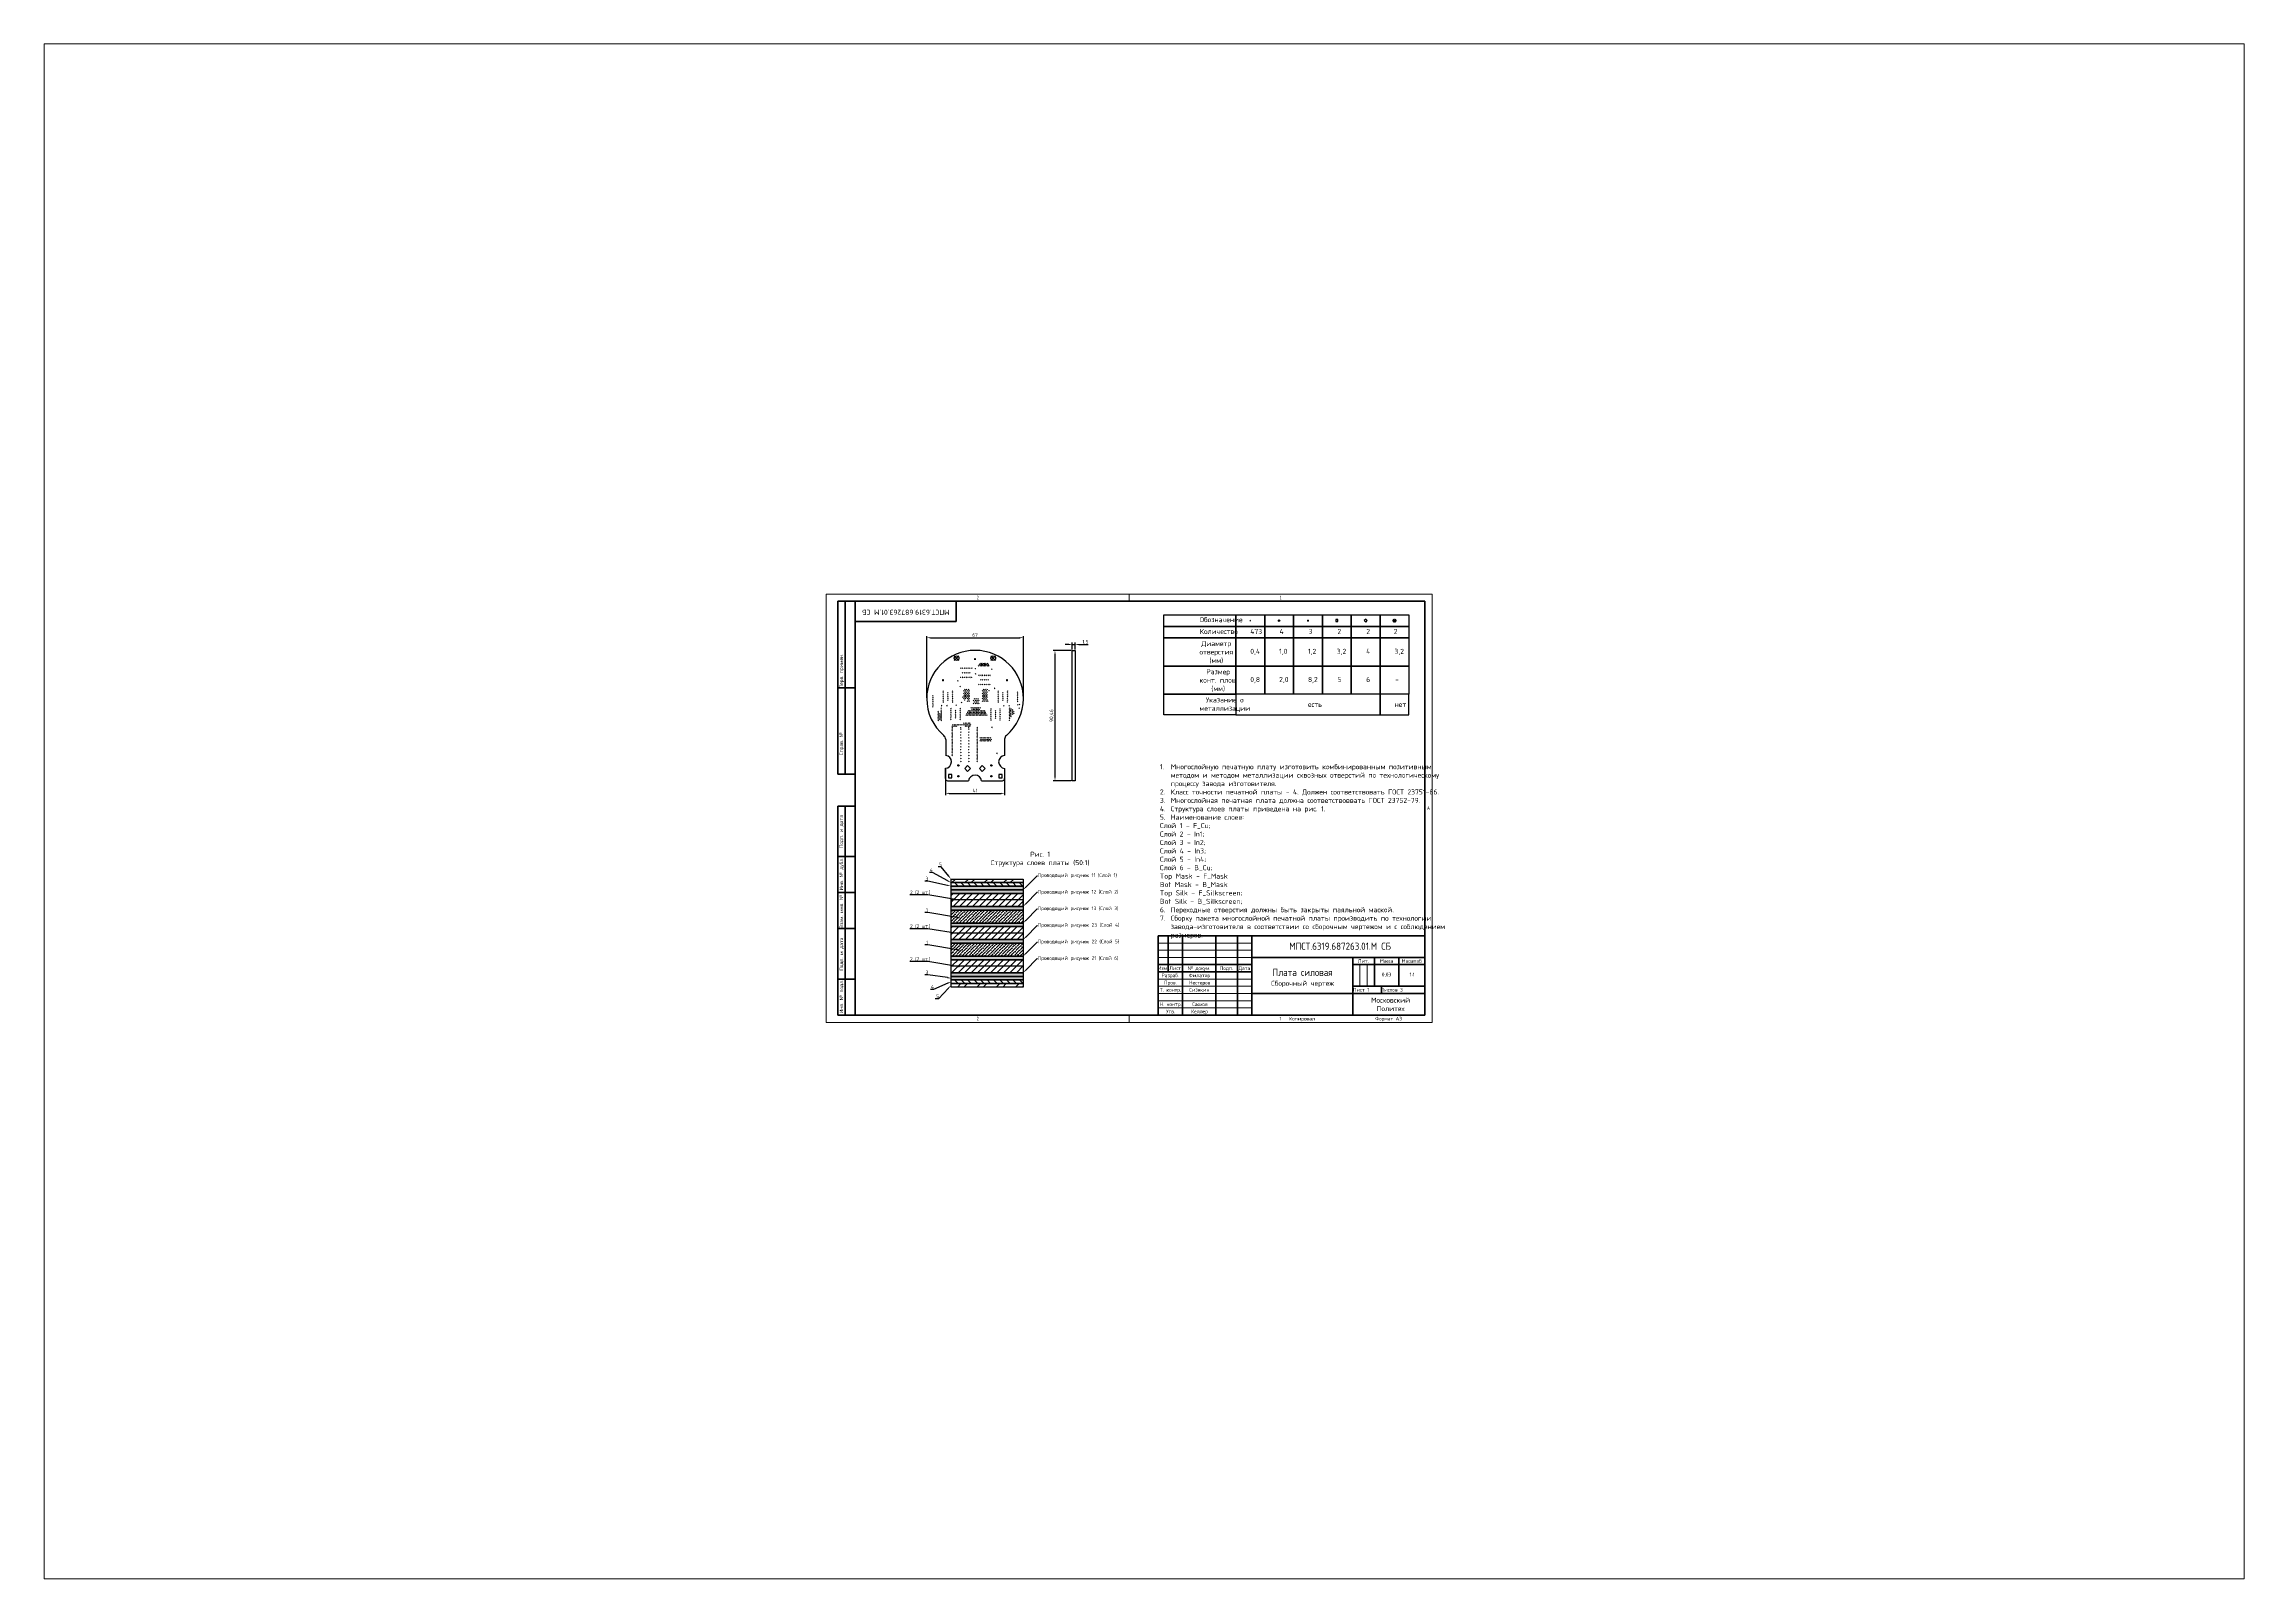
# Paper-space layout 'Лист1' of a CAD drawing. Extents: x -332 to 621, y -232 to 433.
# The model-space entities are those that its viewports show. They can reach past a viewport. Long polylines and large blocks are cut down to what shows.
import ezdxf
from ezdxf import colors
from ezdxf.entities.mleader import LeaderData, LeaderLine
from ezdxf.math import Vec2, Vec3

# ---------------------------------------------------------------- set-up
doc = ezdxf.new("R2010")
doc.units = 0
doc.layers.get('0').update_dxf_attribs({"linetype": 'CONTINUOUS'})
doc.layers.get('Defpoints').update_dxf_attribs({"linetype": 'CONTINUOUS'})
doc.layers.add('BLACK', color=7, linetype='CONTINUOUS')
doc.layers.add('ОСНОВНОЙ', color=7, linetype='CONTINUOUS', lineweight=25)
doc.styles.add('SLDTEXTSTYLE2', font='TXT', dxfattribs={"width": 0.605})
doc.styles.add('СПДС', font='isocpeur.ttf', dxfattribs={"width": 0.9})
doc.dimstyles.new('ISO-25', dxfattribs={"dimtxt": 2.5, "dimasz": 2.5, "dimexe": 1.25, "dimexo": 0.625, "dimtad": 1, "dimtxsty": 'Standard', "dimcen": 2.5, "dimadec": 0, "dimazin": 0, "dimtfac": 1, "dimtmove": 0, "dimatfit": 3, "dimfxl": 1, "dimarcsym": 0})
pattern_1 = [(315, (-77.4648, -131.8693), (2.245064, 2.245064), [])]

# ---------------------------------------------------------------- blocks, each defined once
blk = doc.blocks.new('_Dot')
at = {"color": 0, "linetype": 'ByBlock', "lineweight": -2}
blk.add_line((-0.5, 0), (-1, 0), dxfattribs=at)
at = {"color": 0, "linetype": 'ByBlock', "const_width": 0.5}
blk.add_lwpolyline([(-0.25, 0, 1), (0.25, 0, 1)], format="xyb", close=True, dxfattribs=at)
blk = doc.blocks.new('*D1')
at = {"color": 0, "linetype": 'Continuous', "lineweight": -2, "transparency": 16777216}
for p, q in [((393.3, 95.3), (390.8, 95.3)), ((395.8, 91.8), (395.8, 96.5)), ((395.8, 95.3), (397.8, 95.3)), ((397.8, 91.8), (397.8, 96.5)), ((400.3, 95.3), (406.9, 95.3))]:
    blk.add_line(p, q, dxfattribs=at)
at = {"color": 0, "linetype": 'Continuous', "transparency": 16777216}
for points in [[(393.3, 95.7), (393.3, 94.8), (395.8, 95.3)], [(400.3, 95.7), (400.3, 94.8), (397.8, 95.3)]]:
    blk.add_solid(points, dxfattribs=at)
at = {"layer": 'Defpoints', "color": 0, "linetype": 'Continuous', "transparency": 16777216}
for p in [(397.8, 95.3), (395.8, 91.1), (397.8, 91.1)]:
    blk.add_point(p, dxfattribs=at)
at = {"color": 0, "linetype": 'Continuous', "transparency": 16777216, "insert": (404.9, 97.1), "char_height": 2.5, "attachment_point": 5, "style": 'СПДС'}
blk.add_mtext('1.5', dxfattribs=at)
blk = doc.blocks.new('*D2')
at = {"color": 0, "linetype": 'Continuous', "lineweight": -2, "transparency": 16777216}
for p, q in [((395.1, 91.1), (382.5, 91.1)), ((383.8, 88.6), (383.8, 3.2)), ((395.1, 0.7), (382.5, 0.7))]:
    blk.add_line(p, q, dxfattribs=at)
at = {"color": 0, "linetype": 'Continuous', "transparency": 16777216}
for points in [[(383.4, 88.6), (384.2, 88.6), (383.8, 91.1)], [(383.4, 3.2), (384.2, 3.2), (383.8, 0.7)]]:
    blk.add_solid(points, dxfattribs=at)
at = {"layer": 'Defpoints', "color": 0, "linetype": 'Continuous', "transparency": 16777216}
for p in [(395.8, 91.1), (383.8, 0.7), (395.8, 0.7)]:
    blk.add_point(p, dxfattribs=at)
at = {"color": 0, "linetype": 'Continuous', "transparency": 16777216, "insert": (381.6, 45.9), "char_height": 2.5, "attachment_point": 5, "rotation": 90, "style": 'СПДС'}
blk.add_mtext('90,46', dxfattribs=at)
blk = doc.blocks.new('*D3')
at = {"color": 0, "linetype": 'Continuous', "lineweight": -2, "transparency": 16777216}
for p, q in [((294.9, 58.3), (294.9, 101.1)), ((297.4, 99.9), (359.4, 99.9)), ((361.9, 58.3), (361.9, 101.1))]:
    blk.add_line(p, q, dxfattribs=at)
at = {"color": 0, "linetype": 'Continuous', "transparency": 16777216}
for points in [[(297.4, 100.3), (297.4, 99.5), (294.9, 99.9)], [(359.4, 100.3), (359.4, 99.5), (361.9, 99.9)]]:
    blk.add_solid(points, dxfattribs=at)
at = {"layer": 'Defpoints', "color": 0, "linetype": 'Continuous', "transparency": 16777216}
for p in [(361.9, 99.9), (294.9, 57.6), (361.9, 57.6)]:
    blk.add_point(p, dxfattribs=at)
at = {"color": 0, "linetype": 'Continuous', "transparency": 16777216, "insert": (328.4, 101.8), "char_height": 2.5, "attachment_point": 5, "style": 'СПДС'}
blk.add_mtext('67', dxfattribs=at)
blk = doc.blocks.new('*D4')
at = {"color": 0, "linetype": 'Continuous', "lineweight": -2, "transparency": 16777216}
for p, q in [((307.9, 8.7), (307.9, -9.2)), ((348.9, 8.7), (348.9, -9.2)), ((310.4, -8), (346.4, -8))]:
    blk.add_line(p, q, dxfattribs=at)
at = {"color": 0, "linetype": 'Continuous', "transparency": 16777216}
for points in [[(310.4, -7.6), (310.4, -8.4), (307.9, -8)], [(346.4, -7.6), (346.4, -8.4), (348.9, -8)]]:
    blk.add_solid(points, dxfattribs=at)
at = {"layer": 'Defpoints', "color": 0, "linetype": 'Continuous', "transparency": 16777216}
for p in [(307.9, 9.3), (348.9, 9.3), (348.9, -8)]:
    blk.add_point(p, dxfattribs=at)
at = {"color": 0, "linetype": 'Continuous', "transparency": 16777216, "insert": (328.4, -6.1), "char_height": 2.5, "attachment_point": 5, "style": 'СПДС'}
blk.add_mtext('41', dxfattribs=at)

msp = doc.modelspace()

# ---------------------------------------------------------------- hatches: boundary and pattern name
at = {"linetype": 'Continuous'}
h = msp.add_hatch(dxfattribs=at)
h.set_pattern_fill('ANSI32', color=256)
h.set_pattern_definition([(45, (-77.465, -131.869), (-6.7352, 6.7352), []), (45, (-72.975, -131.869), (-6.7352, 6.7352), [])])
h.paths.add_polyline_path([(361.716, -67.411), (311.716, -67.411), (311.716, -69.911), (361.716, -69.911)])
h.paths.add_polyline_path([(361.716, -139.911), (311.716, -139.911), (311.716, -142.411), (361.716, -142.411)])
h = msp.add_hatch(dxfattribs=at)
h.set_pattern_fill('ANSI31', color=256, angle=270)
h.set_pattern_definition(pattern_1)
h.paths.add_polyline_path([(361.716, -69.911), (311.716, -69.911), (311.716, -72.411), (361.716, -72.411)])
h = msp.add_hatch(dxfattribs=at)
h.set_pattern_fill('AR-CONC', color=256, scale=0.01, angle=270)
h.set_pattern_definition([(320, (-77.4648, -131.8693), (-0.159391, -1.8218467), [0.1905, -2.0955]), (265, (-77.4648, -131.8693), (1.9105685, 0.352434), [0.1524, -1.676406]), (10.45144, (-77.4781, -132.0211), (1.7511775, -1.4694125), [0.1619, -1.7809024]), (316.1842, (-76.9568, -131.8693), (-0.420423, -2.71079), [0.28575, -3.14325]), (6.63556, (-76.9918, -132.0952), (2.474261, -2.374041), [0.24285, -2.671356]), (261.18415, (-76.9568, -131.8693), (2.474261, -2.374041), [0.2286, -2.514597]), (291, (-77.0838, -132.1233), (-1.022652, -1.516144), [0.1905, -2.0955]), (236, (-77.0838, -132.1233), (1.84188, -0.61802), [0.1524, -1.6764]), (341.45144, (-77.169, -132.2496), (0.819228, -2.134164), [0.1619, -1.780899]), (307.5, (-77.4648, -131.8693), (0.8455504, -0.030886), [0, -1.65608, 0, -1.7018, 0, -1.68275]), (277.5, (-77.4648, -131.8693), (1.0018057, -0.6681966), [0, -0.97028, 0, -1.61798, 0, -0.64135]), (237.5, (-77.4648, -131.30285), (-0.0572874, -1.355906), [0, -0.635, 0, -1.9812, 0, -2.6289]), (227.5, (-77.4648, -131.0489), (0.254265, -1.4812918), [0, -0.8255, 0, -1.31572, 0, -1.8669])])
h.paths.add_polyline_path([(311.716, -134.911), (311.716, -137.411), (361.716, -137.411), (361.716, -134.911)])
h.paths.add_polyline_path([(311.716, -72.411), (311.716, -74.911), (361.716, -74.911), (361.716, -72.411)])
h = msp.add_hatch(color=256, dxfattribs=at)
h.dxf.hatch_style = 1
h.paths.add_polyline_path([(361.716, -74.911), (311.716, -74.911), (311.716, -77.411), (361.716, -77.411)])
h.paths.add_polyline_path([(361.716, -86.411), (311.716, -86.411), (311.716, -88.911), (361.716, -88.911)])
h.paths.add_polyline_path([(361.716, -97.911), (311.716, -97.911), (311.716, -100.411), (361.716, -100.411)])
h.paths.add_polyline_path([(361.716, -109.411), (311.716, -109.411), (311.716, -111.911), (361.716, -111.911)])
h.paths.add_polyline_path([(361.716, -120.911), (311.716, -120.911), (311.716, -123.411), (361.716, -123.411)])
h.paths.add_polyline_path([(361.716, -132.411), (311.716, -132.411), (311.716, -134.911), (361.716, -134.911)])
h = msp.add_hatch(dxfattribs=at)
h.set_pattern_fill('ANSI31', color=256)
h.paths.add_polyline_path([(361.716, -77.411), (311.716, -77.411), (311.716, -81.911), (361.716, -81.911)])
h.paths.add_polyline_path([(361.716, -81.911), (311.716, -81.911), (311.716, -86.411), (361.716, -86.411)])
h.paths.add_polyline_path([(361.716, -100.411), (311.716, -100.411), (311.716, -104.562), (313.82, -104.911), (361.716, -104.911)])
h.paths.add_polyline_path([(361.716, -104.911), (313.82, -104.911), (311.716, -104.911), (311.716, -109.411), (361.716, -109.411)])
h.paths.add_polyline_path([(361.716, -123.411), (311.716, -123.411), (311.716, -127.341), (315.149, -127.911), (361.716, -127.911)])
h.paths.add_polyline_path([(361.716, -127.911), (315.149, -127.911), (311.716, -127.911), (311.716, -132.411), (361.716, -132.411)])
h = msp.add_hatch(dxfattribs=at)
h.set_pattern_fill('ANSI36', color=256, scale=0.5)
h.paths.add_polyline_path([(361.716, -88.911), (311.716, -88.911), (311.716, -97.911), (361.716, -97.911)])
h.paths.add_polyline_path([(361.716, -111.911), (311.716, -111.911), (311.716, -120.911), (361.716, -120.911)])
h = msp.add_hatch(dxfattribs=at)
h.set_pattern_fill('ANSI31', color=256, angle=270)
h.set_pattern_definition(pattern_1)
h.paths.add_polyline_path([(311.716, -137.411), (311.716, -139.911), (361.716, -139.911), (361.716, -137.411)])

# ---------------------------------------------------------------- linework, layer by layer
at = {"color": 7, "linetype": 'Continuous', "lineweight": 18}
for p, q in [((225.233, 130.201), (645.233, 130.201)), ((225.233, 130.201), (225.233, -166.799)), ((645.233, 130.201), (645.233, -166.799)), ((455.233, -111.799), (520.233, -111.799)), ((455.233, -116.799), (520.233, -116.799)), ((455.233, -121.799), (520.233, -121.799)), ((455.233, -136.799), (520.233, -136.799)), ((595.233, -126.799), (595.233, -141.799)), ((600.233, -126.799), (600.233, -141.799)), ((455.233, -141.799), (520.233, -141.799)), ((455.233, -146.799), (520.233, -146.799)), ((455.233, -151.799), (520.233, -151.799)), ((225.233, -166.799), (645.233, -166.799)), ((455.233, -156.799), (520.233, -156.799))]:
    msp.add_line(p, q, dxfattribs=at)
at = {"color": 7, "linetype": 'Continuous', "lineweight": 50}
for p, q in [((233.233, 5.201), (233.233, 125.201)), ((245.233, 125.201), (233.233, 125.201)), ((233.233, 5.201), (233.233, 125.201)), ((238.233, 5.201), (238.233, 125.201)), ((238.233, 5.201), (238.233, 125.201)), ((245.233, 125.201), (245.233, -161.799)), ((640.233, 125.201), (245.233, 125.201)), ((245.233, 125.201), (245.233, -161.799)), ((315.233, 111.201), (315.233, 125.201)), ((640.233, -161.799), (640.233, 125.201)), ((245.233, 111.201), (315.233, 111.201)), ((233.233, 65.201), (245.233, 65.201)), ((233.233, 5.201), (245.233, 5.201)), ((233.233, -161.799), (233.233, -16.799)), ((233.233, -16.799), (245.233, -16.799)), ((238.233, -161.799), (238.233, -16.799)), ((245.233, -51.799), (233.233, -51.799)), ((245.233, -76.799), (233.233, -76.799)), ((245.233, -101.799), (233.233, -101.799)), ((455.233, -106.799), (640.233, -106.799)), ((455.233, -106.799), (455.233, -161.799)), ((462.233, -131.799), (462.233, -106.799)), ((472.233, -106.799), (472.233, -161.799)), ((495.233, -106.799), (495.233, -161.799)), ((510.233, -106.799), (510.233, -161.799)), ((520.233, -106.799), (520.233, -161.799)), ((520.233, -121.799), (640.233, -121.799)), ((590.233, -121.799), (590.233, -161.799)), ((605.233, -121.799), (605.233, -141.799)), ((622.233, -121.799), (622.233, -141.799)), ((233.233, -136.799), (245.233, -136.799)), ((455.233, -126.799), (520.233, -126.799)), ((455.233, -131.799), (520.233, -131.799)), ((590.233, -126.799), (640.233, -126.799)), ((520.233, -146.799), (640.233, -146.799)), ((590.233, -141.799), (640.233, -141.799)), ((610.233, -141.799), (610.233, -146.799)), ((233.233, -161.799), (245.233, -161.799)), ((245.233, -161.799), (640.233, -161.799))]:
    msp.add_line(p, q, dxfattribs=at)
at = {"color": 7, "linetype": 'Continuous', "lineweight": 25}
msp.add_line((245.233, 65.201), (233.233, 65.201), dxfattribs=at)
at = {"linetype": 'Continuous'}
for points in [[(459.199, 115.752), (509.199, 115.752), (509.199, 107.752), (459.199, 107.752)], [(459.199, 107.752), (509.199, 107.752), (509.199, 99.752), (459.199, 99.752)], [(509.199, 115.752), (529.199, 115.752), (529.199, 107.752), (509.199, 107.752)], [(509.199, 107.752), (529.199, 107.752), (529.199, 99.752), (509.199, 99.752)], [(529.199, 115.752), (549.199, 115.752), (549.199, 107.752), (529.199, 107.752)], [(529.199, 107.752), (549.199, 107.752), (549.199, 99.752), (529.199, 99.752)], [(549.199, 115.752), (569.199, 115.752), (569.199, 107.752), (549.199, 107.752)], [(549.199, 107.752), (569.199, 107.752), (569.199, 99.752), (549.199, 99.752)], [(569.199, 115.752), (589.199, 115.752), (589.199, 107.752), (569.199, 107.752)], [(569.199, 107.752), (589.199, 107.752), (589.199, 99.752), (569.199, 99.752)], [(589.199, 115.752), (609.199, 115.752), (609.199, 107.752), (589.199, 107.752)], [(589.199, 107.752), (609.199, 107.752), (609.199, 99.752), (589.199, 99.752)], [(609.199, 115.752), (629.199, 115.752), (629.199, 107.752), (609.199, 107.752)], [(609.199, 107.752), (629.199, 107.752), (629.199, 99.752), (609.199, 99.752)], [(459.199, 99.752), (509.199, 99.752), (509.199, 80.215), (459.199, 80.215)], [(509.199, 99.752), (529.199, 99.752), (529.199, 80.215), (509.199, 80.215)], [(529.199, 99.752), (549.199, 99.752), (549.199, 80.215), (529.199, 80.215)], [(549.199, 99.752), (569.199, 99.752), (569.199, 80.215), (549.199, 80.215)], [(569.199, 99.752), (589.199, 99.752), (589.199, 80.215), (569.199, 80.215)], [(589.199, 99.752), (609.199, 99.752), (609.199, 80.215), (589.199, 80.215)], [(609.199, 99.752), (629.199, 99.752), (629.199, 80.215), (609.199, 80.215)], [(395.769, 91.144), (397.769, 91.144), (397.769, 0.683), (395.769, 0.683)], [(459.199, 80.215), (509.199, 80.215), (509.199, 60.678), (459.199, 60.678)], [(509.199, 80.215), (529.199, 80.215), (529.199, 60.678), (509.199, 60.678)], [(529.199, 80.215), (549.199, 80.215), (549.199, 60.678), (529.199, 60.678)], [(549.199, 80.215), (569.199, 80.215), (569.199, 60.678), (549.199, 60.678)], [(569.199, 80.215), (589.199, 80.215), (589.199, 60.678), (569.199, 60.678)], [(589.199, 80.215), (609.199, 80.215), (609.199, 60.678), (589.199, 60.678)], [(609.199, 80.215), (629.199, 80.215), (629.199, 60.678), (609.199, 60.678)], [(459.199, 60.678), (509.199, 60.678), (509.199, 46.451), (459.199, 46.451)], [(509.199, 46.451), (609.199, 46.451), (609.199, 60.678), (509.199, 60.678)], [(609.199, 46.451), (629.199, 46.451), (629.199, 60.678), (609.199, 60.678)], [(311.716, -67.411), (361.716, -67.411), (361.716, -142.411), (311.716, -142.411)], [(311.716, -67.411), (361.716, -67.411), (361.716, -69.911), (311.716, -69.911)], [(311.716, -69.911), (361.716, -69.911), (361.716, -72.411), (311.716, -72.411)], [(311.716, -72.411), (361.716, -72.411), (361.716, -74.911), (311.716, -74.911)], [(311.716, -74.911), (361.716, -74.911), (361.716, -77.411), (311.716, -77.411)], [(311.716, -77.411), (361.716, -77.411), (361.716, -86.411), (311.716, -86.411)], [(311.716, -86.411), (361.716, -86.411), (361.716, -81.911), (311.716, -81.911)], [(311.716, -86.411), (361.716, -86.411), (361.716, -88.911), (311.716, -88.911)], [(311.716, -88.911), (361.716, -88.911), (361.716, -97.911), (311.716, -97.911)], [(311.716, -97.911), (361.716, -97.911), (361.716, -100.411), (311.716, -100.411)], [(311.716, -100.411), (361.716, -100.411), (361.716, -109.411), (311.716, -109.411)], [(311.716, -100.411), (361.716, -100.411), (361.716, -104.911), (311.716, -104.911)], [(311.716, -109.411), (361.716, -109.411), (361.716, -111.911), (311.716, -111.911)], [(311.716, -111.911), (361.716, -111.911), (361.716, -120.911), (311.716, -120.911)], [(311.716, -120.911), (361.716, -120.911), (361.716, -123.411), (311.716, -123.411)], [(311.716, -123.411), (361.716, -123.411), (361.716, -132.411), (311.716, -132.411)], [(311.716, -123.411), (361.716, -123.411), (361.716, -127.911), (311.716, -127.911)], [(311.716, -132.411), (361.716, -132.411), (361.716, -134.911), (311.716, -134.911)], [(311.716, -134.911), (361.716, -134.911), (361.716, -137.411), (311.716, -137.411)], [(311.716, -137.411), (361.716, -137.411), (361.716, -139.911), (311.716, -139.911)], [(311.716, -139.911), (361.716, -139.911), (361.716, -142.411), (311.716, -142.411)]]:
    msp.add_lwpolyline(points, close=True, dxfattribs=at)
at = {"layer": 'BLACK', "linetype": 'Continuous'}
for p, q in [((518.999, 111.952), (519.399, 111.552)), ((519.399, 111.952), (518.999, 111.552)), ((558.599, 111.752), (559.799, 111.752)), ((559.199, 112.352), (559.199, 111.152)), ((579.863, 112.459), (578.448, 112.459)), ((578.448, 112.459), (578.448, 111.045)), ((578.448, 111.045), (579.863, 111.045)), ((579.863, 111.045), (579.863, 112.459)), ((599.199, 112.752), (598.199, 111.752)), ((598.199, 111.752), (599.199, 110.752)), ((600.199, 111.752), (599.199, 112.752)), ((599.199, 110.752), (600.199, 111.752)), ((618.199, 112.752), (620.199, 110.752)), ((620.199, 112.752), (618.199, 110.752)), ((314.001, 87.335), (317.201, 84.135)), ((317.201, 87.335), (314.001, 84.135)), ((318.18, 79.007), (318.58, 78.607)), ((318.58, 79.007), (318.18, 78.607)), ((319.45, 79.007), (319.85, 78.607)), ((319.85, 79.007), (319.45, 78.607)), ((320.72, 79.007), (321.12, 78.607)), ((321.12, 79.007), (320.72, 78.607)), ((321.99, 79.007), (322.39, 78.607)), ((322.39, 79.007), (321.99, 78.607)), ((323.26, 79.007), (323.66, 78.607)), ((323.66, 79.007), (323.26, 78.607)), ((324.53, 79.007), (324.93, 78.607)), ((324.93, 79.007), (324.53, 78.607)), ((325.8, 79.007), (326.2, 78.607)), ((326.2, 79.007), (325.8, 78.607)), ((327.701, 85.1), (328.901, 85.1)), ((328.301, 85.7), (328.301, 84.5)), ((328.34, 78.626), (328.74, 78.226)), ((328.74, 78.626), (328.34, 78.226)), ((330.626, 80.658), (331.026, 80.258)), ((331.026, 80.658), (330.626, 80.258)), ((331.134, 81.42), (331.534, 81.02)), ((331.534, 81.42), (331.134, 81.02)), ((331.642, 82.182), (332.042, 81.782)), ((332.042, 82.182), (331.642, 81.782)), ((331.642, 80.658), (332.042, 80.258)), ((332.042, 80.658), (331.642, 80.258)), ((332.15, 81.42), (332.55, 81.02)), ((332.55, 81.42), (332.15, 81.02)), ((332.658, 82.182), (333.058, 81.782)), ((333.058, 82.182), (332.658, 81.782)), ((332.658, 80.658), (333.058, 80.258)), ((333.058, 80.658), (332.658, 80.258)), ((333.166, 81.42), (333.566, 81.02)), ((333.566, 81.42), (333.166, 81.02)), ((333.674, 82.182), (334.074, 81.782)), ((334.074, 82.182), (333.674, 81.782)), ((333.674, 80.658), (334.074, 80.258)), ((334.074, 80.658), (333.674, 80.258)), ((334.182, 81.42), (334.582, 81.02)), ((334.582, 81.42), (334.182, 81.02)), ((334.69, 82.182), (335.09, 81.782)), ((335.09, 82.182), (334.69, 81.782)), ((334.69, 80.658), (335.09, 80.258)), ((335.09, 80.658), (334.69, 80.258)), ((335.198, 81.42), (335.598, 81.02)), ((335.598, 81.42), (335.198, 81.02)), ((335.706, 82.182), (336.106, 81.782)), ((336.106, 82.182), (335.706, 81.782)), ((335.706, 80.658), (336.106, 80.258)), ((336.106, 80.658), (335.706, 80.258)), ((336.214, 81.42), (336.614, 81.02)), ((336.614, 81.42), (336.214, 81.02)), ((336.722, 82.182), (337.122, 81.782)), ((337.122, 82.182), (336.722, 81.782)), ((336.722, 80.658), (337.122, 80.258)), ((337.122, 80.658), (336.722, 80.258)), ((337.23, 81.42), (337.63, 81.02)), ((337.63, 81.42), (337.23, 81.02)), ((337.738, 80.658), (338.138, 80.258)), ((338.138, 80.658), (337.738, 80.258)), ((339.401, 87.335), (342.601, 84.135)), ((342.601, 87.335), (339.401, 84.135)), ((339.77, 78.372), (340.17, 77.972)), ((340.17, 78.372), (339.77, 77.972)), ((305.476, 70.495), (306.676, 70.495)), ((306.076, 71.095), (306.076, 69.895)), ((306.115, 63.132), (306.515, 62.732)), ((306.515, 63.132), (306.115, 62.732)), ((306.115, 61.862), (306.515, 61.462)), ((306.515, 61.862), (306.115, 61.462)), ((309.29, 61.862), (309.69, 61.462)), ((309.69, 61.862), (309.29, 61.462)), ((312.465, 63.132), (312.865, 62.732)), ((312.865, 63.132), (312.465, 62.732)), ((312.465, 61.862), (312.865, 61.462)), ((312.865, 61.862), (312.465, 61.462)), ((316.134, 70.218), (316.534, 69.818)), ((316.534, 70.218), (316.134, 69.818)), ((317.799, 66.307), (318.199, 65.907)), ((318.199, 66.307), (317.799, 65.907)), ((318.18, 72.657), (318.58, 72.257)), ((318.58, 72.657), (318.18, 72.257)), ((319.45, 75.832), (319.85, 75.432)), ((319.85, 75.832), (319.45, 75.432)), ((319.45, 72.657), (319.85, 72.257)), ((319.85, 72.657), (319.45, 72.257)), ((320.339, 63.259), (320.739, 62.859)), ((320.739, 63.259), (320.339, 62.859)), ((320.339, 61.481), (320.739, 61.081)), ((320.739, 61.481), (320.339, 61.081)), ((320.72, 75.832), (321.12, 75.432)), ((321.12, 75.832), (320.72, 75.432)), ((320.72, 72.657), (321.12, 72.257)), ((321.12, 72.657), (320.72, 72.257)), ((320.974, 64.148), (321.374, 63.748)), ((321.374, 64.148), (320.974, 63.748)), ((320.974, 62.37), (321.374, 61.97)), ((321.374, 62.37), (320.974, 61.97)), ((321.609, 63.259), (322.009, 62.859)), ((322.009, 63.259), (321.609, 62.859)), ((321.609, 61.481), (322.009, 61.081)), ((322.009, 61.481), (321.609, 61.081)), ((321.99, 75.832), (322.39, 75.432)), ((322.39, 75.832), (321.99, 75.432)), ((321.99, 72.657), (322.39, 72.257)), ((322.39, 72.657), (321.99, 72.257)), ((322.244, 64.148), (322.644, 63.748)), ((322.644, 64.148), (322.244, 63.748)), ((322.244, 62.37), (322.644, 61.97)), ((322.644, 62.37), (322.244, 61.97)), ((322.879, 63.259), (323.279, 62.859)), ((323.279, 63.259), (322.879, 62.859)), ((322.879, 61.481), (323.279, 61.081)), ((323.279, 61.481), (322.879, 61.081)), ((323.26, 75.832), (323.66, 75.432)), ((323.66, 75.832), (323.26, 75.432)), ((323.26, 72.657), (323.66, 72.257)), ((323.66, 72.657), (323.26, 72.257)), ((323.514, 64.148), (323.914, 63.748)), ((323.914, 64.148), (323.514, 63.748)), ((323.514, 62.37), (323.914, 61.97)), ((323.914, 62.37), (323.514, 61.97)), ((324.149, 63.259), (324.549, 62.859)), ((324.549, 63.259), (324.149, 62.859)), ((324.149, 61.481), (324.549, 61.081)), ((324.549, 61.481), (324.149, 61.081)), ((324.53, 75.832), (324.93, 75.432)), ((324.93, 75.832), (324.53, 75.432)), ((324.53, 72.657), (324.93, 72.257)), ((324.93, 72.657), (324.53, 72.257)), ((325.8, 72.657), (326.2, 72.257)), ((326.2, 72.657), (325.8, 72.257)), ((328.34, 75.07), (328.74, 74.67)), ((328.74, 75.07), (328.34, 74.67)), ((330.88, 74.054), (331.28, 73.654)), ((331.28, 74.054), (330.88, 73.654)), ((330.88, 67.704), (331.28, 67.304)), ((331.28, 67.704), (330.88, 67.304)), ((332.15, 74.054), (332.55, 73.654)), ((332.55, 74.054), (332.15, 73.654)), ((332.15, 70.879), (332.55, 70.479)), ((332.55, 70.879), (332.15, 70.479)), ((332.15, 67.704), (332.55, 67.304)), ((332.55, 67.704), (332.15, 67.304)), ((333.283, 61.481), (333.683, 61.081)), ((333.683, 61.481), (333.283, 61.081)), ((333.293, 63.259), (333.693, 62.859)), ((333.693, 63.259), (333.293, 62.859)), ((333.42, 74.054), (333.82, 73.654)), ((333.82, 74.054), (333.42, 73.654)), ((333.42, 70.879), (333.82, 70.479)), ((333.82, 70.879), (333.42, 70.479)), ((333.42, 67.704), (333.82, 67.304)), ((333.82, 67.704), (333.42, 67.304)), ((333.928, 64.148), (334.328, 63.748)), ((334.328, 64.148), (333.928, 63.748)), ((333.928, 62.37), (334.328, 61.97)), ((334.328, 62.37), (333.928, 61.97)), ((334.553, 61.481), (334.953, 61.081)), ((334.953, 61.481), (334.553, 61.081)), ((334.563, 63.259), (334.963, 62.859)), ((334.963, 63.259), (334.563, 62.859)), ((334.69, 74.054), (335.09, 73.654)), ((335.09, 74.054), (334.69, 73.654)), ((334.69, 70.879), (335.09, 70.479)), ((335.09, 70.879), (334.69, 70.479)), ((334.69, 67.704), (335.09, 67.304)), ((335.09, 67.704), (334.69, 67.304)), ((335.198, 64.148), (335.598, 63.748)), ((335.598, 64.148), (335.198, 63.748)), ((335.198, 62.37), (335.598, 61.97)), ((335.598, 62.37), (335.198, 61.97)), ((335.823, 61.481), (336.223, 61.081)), ((336.223, 61.481), (335.823, 61.081)), ((335.833, 63.259), (336.233, 62.859)), ((336.233, 63.259), (335.833, 62.859)), ((335.96, 74.054), (336.36, 73.654)), ((336.36, 74.054), (335.96, 73.654)), ((335.96, 70.879), (336.36, 70.479)), ((336.36, 70.879), (335.96, 70.479)), ((335.96, 67.704), (336.36, 67.304)), ((336.36, 67.704), (335.96, 67.304)), ((336.468, 64.148), (336.868, 63.748)), ((336.868, 64.148), (336.468, 63.748)), ((336.468, 62.37), (336.868, 61.97)), ((336.868, 62.37), (336.468, 61.97)), ((337.23, 74.054), (337.63, 73.654)), ((337.63, 74.054), (337.23, 73.654)), ((337.23, 70.879), (337.63, 70.479)), ((337.63, 70.879), (337.23, 70.479)), ((337.23, 67.704), (337.63, 67.304)), ((337.63, 67.704), (337.23, 67.304)), ((337.865, 63.386), (338.265, 62.986)), ((338.265, 63.386), (337.865, 62.986)), ((338.5, 74.054), (338.9, 73.654)), ((338.9, 74.054), (338.5, 73.654)), ((338.5, 67.704), (338.9, 67.304)), ((338.9, 67.704), (338.5, 67.304)), ((341.675, 65.037), (342.075, 64.637)), ((342.075, 65.037), (341.675, 64.637)), ((344.215, 63.132), (344.615, 62.732)), ((344.615, 63.132), (344.215, 62.732)), ((344.215, 61.862), (344.615, 61.462)), ((344.615, 61.862), (344.215, 61.462)), ((347.39, 61.862), (347.79, 61.462)), ((347.79, 61.862), (347.39, 61.462)), ((349.926, 70.495), (351.126, 70.495)), ((350.526, 71.095), (350.526, 69.895)), ((350.565, 63.132), (350.965, 62.732)), ((350.965, 63.132), (350.565, 62.732)), ((350.565, 61.862), (350.965, 61.462)), ((350.965, 61.862), (350.565, 61.462)), ((357.55, 62.37), (357.95, 61.97)), ((357.95, 62.37), (357.55, 61.97)), ((357.55, 61.1), (357.95, 60.7)), ((357.95, 61.1), (357.55, 60.7)), ((298.876, 59.83), (299.276, 59.43)), ((299.276, 59.83), (298.876, 59.43)), ((298.876, 58.56), (299.276, 58.16)), ((299.276, 58.56), (298.876, 58.16)), ((298.876, 57.29), (299.276, 56.89)), ((299.276, 57.29), (298.876, 56.89)), ((298.876, 56.02), (299.276, 55.62)), ((299.276, 56.02), (298.876, 55.62)), ((298.876, 54.75), (299.276, 54.35)), ((299.276, 54.75), (298.876, 54.35)), ((298.876, 53.48), (299.276, 53.08)), ((299.276, 53.48), (298.876, 53.08)), ((298.876, 52.21), (299.276, 51.81)), ((299.276, 52.21), (298.876, 51.81)), ((302.686, 48.908), (303.086, 48.508)), ((303.086, 48.908), (302.686, 48.508)), ((302.686, 47.892), (303.086, 47.492)), ((303.086, 47.892), (302.686, 47.492)), ((302.686, 46.876), (303.086, 46.476)), ((303.086, 46.876), (302.686, 46.476)), ((302.686, 45.86), (303.086, 45.46)), ((303.086, 45.86), (302.686, 45.46)), ((303.702, 47.384), (304.102, 46.984)), ((304.102, 47.384), (303.702, 46.984)), ((303.702, 46.368), (304.102, 45.968)), ((304.102, 46.368), (303.702, 45.968)), ((304.718, 51.194), (305.118, 50.794)), ((305.118, 51.194), (304.718, 50.794)), ((304.718, 49.924), (305.118, 49.524)), ((305.118, 49.924), (304.718, 49.524)), ((304.718, 48.908), (305.118, 48.508)), ((305.118, 48.908), (304.718, 48.508)), ((304.718, 47.892), (305.118, 47.492)), ((305.118, 47.892), (304.718, 47.492)), ((304.718, 46.876), (305.118, 46.476)), ((305.118, 46.876), (304.718, 46.476)), ((304.718, 45.86), (305.118, 45.46)), ((305.118, 45.86), (304.718, 45.46)), ((304.972, 52.972), (305.372, 52.572)), ((305.372, 52.972), (304.972, 52.572)), ((306.115, 60.592), (306.515, 60.192)), ((306.515, 60.592), (306.115, 60.192)), ((306.115, 59.322), (306.515, 58.922)), ((306.515, 59.322), (306.115, 58.922)), ((306.115, 58.052), (306.515, 57.652)), ((306.515, 58.052), (306.115, 57.652)), ((306.115, 56.782), (306.515, 56.382)), ((306.515, 56.782), (306.115, 56.382)), ((306.115, 55.512), (306.515, 55.112)), ((306.515, 55.512), (306.115, 55.112)), ((308.528, 52.972), (308.928, 52.572)), ((308.928, 52.972), (308.528, 52.572)), ((309.29, 60.592), (309.69, 60.192)), ((309.69, 60.592), (309.29, 60.192)), ((309.29, 59.322), (309.69, 58.922)), ((309.69, 59.322), (309.29, 58.922)), ((309.29, 58.052), (309.69, 57.652)), ((309.69, 58.052), (309.29, 57.652)), ((309.29, 56.782), (309.69, 56.382)), ((309.69, 56.782), (309.29, 56.382)), ((311.449, 50.94), (311.849, 50.54)), ((311.849, 50.94), (311.449, 50.54)), ((311.449, 49.67), (311.849, 49.27)), ((311.849, 49.67), (311.449, 49.27)), ((311.449, 48.4), (311.849, 48)), ((311.849, 48.4), (311.449, 48)), ((311.449, 47.13), (311.849, 46.73)), ((311.849, 47.13), (311.449, 46.73)), ((311.449, 45.86), (311.849, 45.46)), ((311.849, 45.86), (311.449, 45.46)), ((312.465, 60.592), (312.865, 60.192)), ((312.865, 60.592), (312.465, 60.192)), ((312.465, 59.322), (312.865, 58.922)), ((312.865, 59.322), (312.465, 58.922)), ((312.465, 58.052), (312.865, 57.652)), ((312.865, 58.052), (312.465, 57.652)), ((312.465, 56.782), (312.865, 56.382)), ((312.865, 56.782), (312.465, 56.382)), ((312.465, 55.512), (312.865, 55.112)), ((312.865, 55.512), (312.465, 55.112)), ((314.624, 49.67), (315.024, 49.27)), ((315.024, 49.67), (314.624, 49.27)), ((314.624, 48.4), (315.024, 48)), ((315.024, 48.4), (314.624, 48)), ((314.624, 47.13), (315.024, 46.73)), ((315.024, 47.13), (314.624, 46.73)), ((314.624, 45.86), (315.024, 45.46)), ((315.024, 45.86), (314.624, 45.46)), ((315.134, 53.392), (315.534, 52.992)), ((315.534, 53.392), (315.134, 52.992)), ((317.799, 50.94), (318.199, 50.54)), ((318.199, 50.94), (317.799, 50.54)), ((317.799, 49.67), (318.199, 49.27)), ((318.199, 49.67), (317.799, 49.27)), ((317.799, 48.4), (318.199, 48)), ((318.199, 48.4), (317.799, 48)), ((317.799, 47.13), (318.199, 46.73)), ((318.199, 47.13), (317.799, 46.73)), ((317.799, 45.86), (318.199, 45.46)), ((318.199, 45.86), (317.799, 45.46)), ((318.688, 55.131), (319.088, 54.731)), ((319.088, 55.131), (318.688, 54.731)), ((319.734, 58.818), (320.134, 58.418)), ((320.134, 58.818), (319.734, 58.418)), ((320.334, 57.918), (320.734, 57.518)), ((320.734, 57.918), (320.334, 57.518)), ((320.339, 59.703), (320.739, 59.303)), ((320.739, 59.703), (320.339, 59.303)), ((320.974, 60.592), (321.374, 60.192)), ((321.374, 60.592), (320.974, 60.192)), ((320.974, 58.814), (321.374, 58.414)), ((321.374, 58.814), (320.974, 58.414)), ((320.974, 56.909), (321.374, 56.509)), ((321.374, 56.909), (320.974, 56.509)), ((321.609, 59.703), (322.009, 59.303)), ((322.009, 59.703), (321.609, 59.303)), ((321.609, 57.925), (322.009, 57.525)), ((322.009, 57.925), (321.609, 57.525)), ((321.99, 46.368), (322.39, 45.968)), ((322.39, 46.368), (321.99, 45.968)), ((322.244, 60.592), (322.644, 60.192)), ((322.644, 60.592), (322.244, 60.192)), ((322.244, 58.814), (322.644, 58.414)), ((322.644, 58.814), (322.244, 58.414)), ((322.498, 47.384), (322.898, 46.984)), ((322.898, 47.384), (322.498, 46.984)), ((322.879, 59.703), (323.279, 59.303)), ((323.279, 59.703), (322.879, 59.303)), ((322.879, 57.925), (323.279, 57.525)), ((323.279, 57.925), (322.879, 57.525)), ((322.879, 56.147), (323.279, 55.747)), ((323.279, 56.147), (322.879, 55.747)), ((323.006, 48.4), (323.406, 48)), ((323.406, 48.4), (323.006, 48)), ((323.006, 46.368), (323.406, 45.968)), ((323.406, 46.368), (323.006, 45.968)), ((323.514, 60.592), (323.914, 60.192)), ((323.914, 60.592), (323.514, 60.192)), ((323.514, 58.814), (323.914, 58.414)), ((323.914, 58.814), (323.514, 58.414)), ((323.514, 57.036), (323.914, 56.636)), ((323.914, 57.036), (323.514, 56.636)), ((323.514, 49.416), (323.914, 49.016)), ((323.914, 49.416), (323.514, 49.016)), ((323.514, 47.384), (323.914, 46.984)), ((323.914, 47.384), (323.514, 46.984)), ((324.022, 48.4), (324.422, 48)), ((324.422, 48.4), (324.022, 48)), ((324.022, 46.368), (324.422, 45.968)), ((324.422, 46.368), (324.022, 45.968)), ((324.149, 59.703), (324.549, 59.303)), ((324.549, 59.703), (324.149, 59.303)), ((324.149, 57.925), (324.549, 57.525)), ((324.549, 57.925), (324.149, 57.525)), ((324.149, 56.147), (324.549, 55.747)), ((324.549, 56.147), (324.149, 55.747)), ((324.53, 49.416), (324.93, 49.016)), ((324.93, 49.416), (324.53, 49.016)), ((324.53, 47.384), (324.93, 46.984)), ((324.93, 47.384), (324.53, 46.984)), ((325.038, 48.4), (325.438, 48)), ((325.438, 48.4), (325.038, 48)), ((325.038, 46.368), (325.438, 45.968)), ((325.438, 46.368), (325.038, 45.968)), ((325.546, 51.448), (325.946, 51.048)), ((325.946, 51.448), (325.546, 51.048)), ((325.546, 49.416), (325.946, 49.016)), ((325.946, 49.416), (325.546, 49.016)), ((325.546, 47.384), (325.946, 46.984)), ((325.946, 47.384), (325.546, 46.984)), ((326.054, 50.432), (326.454, 50.032)), ((326.454, 50.432), (326.054, 50.032)), ((326.054, 48.4), (326.454, 48)), ((326.454, 48.4), (326.054, 48)), ((326.054, 46.368), (326.454, 45.968)), ((326.454, 46.368), (326.054, 45.968)), ((326.562, 51.448), (326.962, 51.048)), ((326.962, 51.448), (326.562, 51.048)), ((326.562, 49.416), (326.962, 49.016)), ((326.962, 49.416), (326.562, 49.016)), ((326.562, 47.384), (326.962, 46.984)), ((326.962, 47.384), (326.562, 46.984)), ((327.07, 56.655), (327.47, 56.255)), ((327.47, 56.655), (327.07, 56.255)), ((327.07, 54.496), (327.47, 54.096)), ((327.47, 54.496), (327.07, 54.096)), ((327.07, 50.432), (327.47, 50.032)), ((327.47, 50.432), (327.07, 50.032)), ((327.07, 48.4), (327.47, 48)), ((327.47, 48.4), (327.07, 48)), ((327.07, 46.368), (327.47, 45.968)), ((327.47, 46.368), (327.07, 45.968)), ((327.578, 51.448), (327.978, 51.048)), ((327.978, 51.448), (327.578, 51.048)), ((327.578, 49.416), (327.978, 49.016)), ((327.978, 49.416), (327.578, 49.016)), ((327.578, 47.384), (327.978, 46.984)), ((327.978, 47.384), (327.578, 46.984)), ((327.705, 57.671), (328.105, 57.271)), ((328.105, 57.671), (327.705, 57.271)), ((327.705, 55.512), (328.105, 55.112)), ((328.105, 55.512), (327.705, 55.112)), ((328.086, 50.432), (328.486, 50.032)), ((328.486, 50.432), (328.086, 50.032)), ((328.086, 48.4), (328.486, 48)), ((328.486, 48.4), (328.086, 48)), ((328.086, 46.368), (328.486, 45.968)), ((328.486, 46.368), (328.086, 45.968)), ((328.34, 56.655), (328.74, 56.255)), ((328.74, 56.655), (328.34, 56.255)), ((328.34, 54.496), (328.74, 54.096)), ((328.74, 54.496), (328.34, 54.096)), ((328.594, 51.448), (328.994, 51.048)), ((328.994, 51.448), (328.594, 51.048)), ((328.594, 49.416), (328.994, 49.016)), ((328.994, 49.416), (328.594, 49.016)), ((328.594, 47.384), (328.994, 46.984)), ((328.994, 47.384), (328.594, 46.984)), ((328.975, 57.671), (329.375, 57.271)), ((329.375, 57.671), (328.975, 57.271)), ((328.975, 55.512), (329.375, 55.112)), ((329.375, 55.512), (328.975, 55.112)), ((329.102, 50.432), (329.502, 50.032)), ((329.502, 50.432), (329.102, 50.032)), ((329.102, 48.4), (329.502, 48)), ((329.502, 48.4), (329.102, 48)), ((329.102, 46.368), (329.502, 45.968)), ((329.502, 46.368), (329.102, 45.968)), ((329.61, 56.655), (330.01, 56.255)), ((330.01, 56.655), (329.61, 56.255)), ((329.61, 54.496), (330.01, 54.096)), ((330.01, 54.496), (329.61, 54.096)), ((329.61, 51.448), (330.01, 51.048)), ((330.01, 51.448), (329.61, 51.048)), ((329.61, 49.416), (330.01, 49.016)), ((330.01, 49.416), (329.61, 49.016)), ((329.61, 47.384), (330.01, 46.984)), ((330.01, 47.384), (329.61, 46.984)), ((330.118, 50.432), (330.518, 50.032)), ((330.518, 50.432), (330.118, 50.032)), ((330.118, 48.4), (330.518, 48)), ((330.518, 48.4), (330.118, 48)), ((330.118, 46.368), (330.518, 45.968)), ((330.518, 46.368), (330.118, 45.968)), ((330.245, 57.671), (330.645, 57.271)), ((330.645, 57.671), (330.245, 57.271)), ((330.245, 55.512), (330.645, 55.112)), ((330.645, 55.512), (330.245, 55.112)), ((330.626, 51.448), (331.026, 51.048)), ((331.026, 51.448), (330.626, 51.048)), ((330.626, 49.416), (331.026, 49.016)), ((331.026, 49.416), (330.626, 49.016)), ((330.626, 47.384), (331.026, 46.984)), ((331.026, 47.384), (330.626, 46.984)), ((330.88, 56.655), (331.28, 56.255)), ((331.28, 56.655), (330.88, 56.255)), ((330.88, 54.496), (331.28, 54.096)), ((331.28, 54.496), (330.88, 54.096)), ((331.134, 50.432), (331.534, 50.032)), ((331.534, 50.432), (331.134, 50.032)), ((331.134, 48.4), (331.534, 48)), ((331.534, 48.4), (331.134, 48)), ((331.134, 46.368), (331.534, 45.968)), ((331.534, 46.368), (331.134, 45.968)), ((331.642, 51.448), (332.042, 51.048)), ((332.042, 51.448), (331.642, 51.048)), ((331.642, 49.416), (332.042, 49.016)), ((332.042, 49.416), (331.642, 49.016)), ((331.642, 47.384), (332.042, 46.984)), ((332.042, 47.384), (331.642, 46.984)), ((332.15, 48.4), (332.55, 48)), ((332.55, 48.4), (332.15, 48)), ((332.15, 46.368), (332.55, 45.968)), ((332.55, 46.368), (332.15, 45.968)), ((332.658, 49.416), (333.058, 49.016)), ((333.058, 49.416), (332.658, 49.016)), ((332.658, 47.384), (333.058, 46.984)), ((333.058, 47.384), (332.658, 46.984)), ((333.166, 48.4), (333.566, 48)), ((333.566, 48.4), (333.166, 48)), ((333.166, 46.368), (333.566, 45.968)), ((333.566, 46.368), (333.166, 45.968)), ((333.293, 59.703), (333.693, 59.303)), ((333.693, 59.703), (333.293, 59.303)), ((333.293, 57.925), (333.693, 57.525)), ((333.693, 57.925), (333.293, 57.525)), ((333.293, 56.147), (333.693, 55.747)), ((333.693, 56.147), (333.293, 55.747)), ((333.674, 49.416), (334.074, 49.016)), ((334.074, 49.416), (333.674, 49.016)), ((333.674, 47.384), (334.074, 46.984)), ((334.074, 47.384), (333.674, 46.984)), ((333.928, 60.592), (334.328, 60.192)), ((334.328, 60.592), (333.928, 60.192)), ((333.928, 58.814), (334.328, 58.414)), ((334.328, 58.814), (333.928, 58.414)), ((333.928, 57.036), (334.328, 56.636)), ((334.328, 57.036), (333.928, 56.636)), ((334.182, 48.4), (334.582, 48)), ((334.582, 48.4), (334.182, 48)), ((334.182, 46.368), (334.582, 45.968)), ((334.582, 46.368), (334.182, 45.968)), ((334.563, 59.703), (334.963, 59.303)), ((334.963, 59.703), (334.563, 59.303)), ((334.563, 57.925), (334.963, 57.525)), ((334.963, 57.925), (334.563, 57.525)), ((334.563, 56.147), (334.963, 55.747)), ((334.963, 56.147), (334.563, 55.747)), ((334.69, 49.416), (335.09, 49.016)), ((335.09, 49.416), (334.69, 49.016)), ((334.69, 47.384), (335.09, 46.984)), ((335.09, 47.384), (334.69, 46.984)), ((335.198, 60.592), (335.598, 60.192)), ((335.598, 60.592), (335.198, 60.192)), ((335.198, 58.814), (335.598, 58.414)), ((335.598, 58.814), (335.198, 58.414)), ((335.198, 57.036), (335.598, 56.636)), ((335.598, 57.036), (335.198, 56.636)), ((335.198, 48.4), (335.598, 48)), ((335.598, 48.4), (335.198, 48)), ((335.198, 46.368), (335.598, 45.968)), ((335.598, 46.368), (335.198, 45.968)), ((335.706, 47.384), (336.106, 46.984)), ((336.106, 47.384), (335.706, 46.984)), ((335.833, 59.703), (336.233, 59.303)), ((336.233, 59.703), (335.833, 59.303)), ((335.833, 57.925), (336.233, 57.525)), ((336.233, 57.925), (335.833, 57.525)), ((335.833, 56.147), (336.233, 55.747)), ((336.233, 56.147), (335.833, 55.747)), ((336.214, 46.368), (336.614, 45.968)), ((336.614, 46.368), (336.214, 45.968)), ((336.468, 60.592), (336.868, 60.192)), ((336.868, 60.592), (336.468, 60.192)), ((336.468, 58.814), (336.868, 58.414)), ((336.868, 58.814), (336.468, 58.414)), ((336.468, 57.036), (336.868, 56.636)), ((336.868, 57.036), (336.468, 56.636)), ((337.103, 56.147), (337.503, 55.747)), ((337.503, 56.147), (337.103, 55.747)), ((339.135, 50.686), (339.535, 50.286)), ((339.535, 50.686), (339.135, 50.286)), ((339.135, 49.416), (339.535, 49.016)), ((339.535, 49.416), (339.135, 49.016)), ((339.135, 48.146), (339.535, 47.746)), ((339.535, 48.146), (339.135, 47.746)), ((339.135, 46.876), (339.535, 46.476)), ((339.535, 46.876), (339.135, 46.476)), ((342.31, 49.416), (342.71, 49.016)), ((342.71, 49.416), (342.31, 49.016)), ((342.31, 48.146), (342.71, 47.746)), ((342.71, 48.146), (342.31, 47.746)), ((342.31, 46.876), (342.71, 46.476)), ((342.71, 46.876), (342.31, 46.476)), ((344.215, 60.592), (344.615, 60.192)), ((344.615, 60.592), (344.215, 60.192)), ((344.215, 59.322), (344.615, 58.922)), ((344.615, 59.322), (344.215, 58.922)), ((344.215, 58.052), (344.615, 57.652)), ((344.615, 58.052), (344.215, 57.652)), ((344.215, 56.782), (344.615, 56.382)), ((344.615, 56.782), (344.215, 56.382)), ((344.215, 55.512), (344.615, 55.112)), ((344.615, 55.512), (344.215, 55.112)), ((345.485, 50.686), (345.885, 50.286)), ((345.885, 50.686), (345.485, 50.286)), ((345.485, 49.416), (345.885, 49.016)), ((345.885, 49.416), (345.485, 49.016)), ((345.485, 48.146), (345.885, 47.746)), ((345.885, 48.146), (345.485, 47.746)), ((345.485, 46.876), (345.885, 46.476)), ((345.885, 46.876), (345.485, 46.476)), ((347.39, 60.592), (347.79, 60.192)), ((347.79, 60.592), (347.39, 60.192)), ((347.39, 59.322), (347.79, 58.922)), ((347.79, 59.322), (347.39, 58.922)), ((347.39, 58.052), (347.79, 57.652)), ((347.79, 58.052), (347.39, 57.652)), ((347.39, 56.782), (347.79, 56.382)), ((347.79, 56.782), (347.39, 56.382)), ((348.152, 52.809), (348.552, 52.409)), ((348.552, 52.809), (348.152, 52.409)), ((350.565, 60.592), (350.965, 60.192)), ((350.965, 60.592), (350.565, 60.192)), ((350.565, 59.322), (350.965, 58.922)), ((350.965, 59.322), (350.565, 58.922)), ((350.565, 58.052), (350.965, 57.652)), ((350.965, 58.052), (350.565, 57.652)), ((350.565, 56.782), (350.965, 56.382)), ((350.965, 56.782), (350.565, 56.382)), ((350.565, 55.512), (350.965, 55.112)), ((350.965, 55.512), (350.565, 55.112)), ((351.751, 52.892), (352.151, 52.492)), ((352.151, 52.892), (351.751, 52.492)), ((351.962, 51.194), (352.362, 50.794)), ((352.362, 51.194), (351.962, 50.794)), ((351.962, 50.178), (352.362, 49.778)), ((352.362, 50.178), (351.962, 49.778)), ((351.962, 49.162), (352.362, 48.762)), ((352.362, 49.162), (351.962, 48.762)), ((351.962, 48.146), (352.362, 47.746)), ((352.362, 48.146), (351.962, 47.746)), ((351.962, 47.13), (352.362, 46.73)), ((352.362, 47.13), (351.962, 46.73)), ((351.962, 46.114), (352.362, 45.714)), ((352.362, 46.114), (351.962, 45.714)), ((352.978, 50.686), (353.378, 50.286)), ((353.378, 50.686), (352.978, 50.286)), ((352.978, 49.67), (353.378, 49.27)), ((353.378, 49.67), (352.978, 49.27)), ((352.978, 48.654), (353.378, 48.254)), ((353.378, 48.654), (352.978, 48.254)), ((352.978, 47.638), (353.378, 47.238)), ((353.378, 47.638), (352.978, 47.238)), ((352.978, 46.622), (353.378, 46.222)), ((353.378, 46.622), (352.978, 46.222)), ((353.994, 50.178), (354.394, 49.778)), ((354.394, 50.178), (353.994, 49.778)), ((353.994, 49.162), (354.394, 48.762)), ((354.394, 49.162), (353.994, 48.762)), ((353.994, 48.146), (354.394, 47.746)), ((354.394, 48.146), (353.994, 47.746)), ((353.994, 47.13), (354.394, 46.73)), ((354.394, 47.13), (353.994, 46.73)), ((355.01, 48.654), (355.41, 48.254)), ((355.41, 48.654), (355.01, 48.254)), ((355.01, 47.638), (355.41, 47.238)), ((355.41, 47.638), (355.01, 47.238)), ((357.55, 59.83), (357.95, 59.43)), ((357.95, 59.83), (357.55, 59.43)), ((357.55, 58.56), (357.95, 58.16)), ((357.95, 58.56), (357.55, 58.16)), ((357.55, 57.29), (357.95, 56.89)), ((357.95, 57.29), (357.55, 56.89)), ((357.55, 56.02), (357.95, 55.62)), ((357.95, 56.02), (357.55, 55.62)), ((357.781, 53.642), (358.181, 53.242)), ((358.181, 53.642), (357.781, 53.242)), ((358.82, 51.194), (359.22, 50.794)), ((359.22, 51.194), (358.82, 50.794)), ((359.074, 53.734), (359.474, 53.334)), ((359.474, 53.734), (359.074, 53.334)), ((302.686, 44.844), (303.086, 44.444)), ((303.086, 44.844), (302.686, 44.444)), ((302.686, 43.828), (303.086, 43.428)), ((303.086, 43.828), (302.686, 43.428)), ((302.686, 42.812), (303.086, 42.412)), ((303.086, 42.812), (302.686, 42.412)), ((303.702, 45.352), (304.102, 44.952)), ((304.102, 45.352), (303.702, 44.952)), ((303.702, 44.336), (304.102, 43.936)), ((304.102, 44.336), (303.702, 43.936)), ((303.702, 43.32), (304.102, 42.92)), ((304.102, 43.32), (303.702, 42.92)), ((304.718, 44.844), (305.118, 44.444)), ((305.118, 44.844), (304.718, 44.444)), ((304.718, 43.828), (305.118, 43.428)), ((305.118, 43.828), (304.718, 43.428)), ((304.718, 42.812), (305.118, 42.412)), ((305.118, 42.812), (304.718, 42.412)), ((311.449, 44.59), (311.849, 44.19)), ((311.849, 44.59), (311.449, 44.19)), ((311.449, 43.32), (311.849, 42.92)), ((311.849, 43.32), (311.449, 42.92)), ((312.338, 38.748), (312.738, 38.348)), ((312.738, 38.748), (312.338, 38.348)), ((312.338, 37.732), (312.738, 37.332)), ((312.738, 37.732), (312.338, 37.332)), ((312.338, 36.716), (312.738, 36.316)), ((312.738, 36.716), (312.338, 36.316)), ((312.338, 35.7), (312.738, 35.3)), ((312.738, 35.7), (312.338, 35.3)), ((312.338, 34.684), (312.738, 34.284)), ((312.738, 34.684), (312.338, 34.284)), ((312.338, 33.668), (312.738, 33.268)), ((312.738, 33.668), (312.338, 33.268)), ((312.338, 32.652), (312.738, 32.252)), ((312.738, 32.652), (312.338, 32.252)), ((312.338, 31.636), (312.738, 31.236)), ((312.738, 31.636), (312.338, 31.236)), ((312.338, 30.62), (312.738, 30.22)), ((312.738, 30.62), (312.338, 30.22)), ((312.846, 39.764), (313.246, 39.364)), ((313.246, 39.764), (312.846, 39.364)), ((313.354, 38.748), (313.754, 38.348)), ((313.754, 38.748), (313.354, 38.348)), ((313.862, 39.764), (314.262, 39.364)), ((314.262, 39.764), (313.862, 39.364)), ((314.37, 38.748), (314.77, 38.348)), ((314.77, 38.748), (314.37, 38.348)), ((314.624, 44.59), (315.024, 44.19)), ((315.024, 44.59), (314.624, 44.19)), ((314.878, 39.764), (315.278, 39.364)), ((315.278, 39.764), (314.878, 39.364)), ((315.386, 38.748), (315.786, 38.348)), ((315.786, 38.748), (315.386, 38.348)), ((315.894, 39.764), (316.294, 39.364)), ((316.294, 39.764), (315.894, 39.364)), ((316.91, 39.764), (317.31, 39.364)), ((317.31, 39.764), (316.91, 39.364)), ((317.799, 44.59), (318.199, 44.19)), ((318.199, 44.59), (317.799, 44.19)), ((317.799, 43.32), (318.199, 42.92)), ((318.199, 43.32), (317.799, 42.92)), ((317.926, 39.764), (318.326, 39.364)), ((318.326, 39.764), (317.926, 39.364)), ((318.18, 37.732), (318.58, 37.332)), ((318.58, 37.732), (318.18, 37.332)), ((318.18, 36.716), (318.58, 36.316)), ((318.58, 36.716), (318.18, 36.316)), ((318.18, 34.684), (318.58, 34.284)), ((318.58, 34.684), (318.18, 34.284)), ((318.18, 32.652), (318.58, 32.252)), ((318.58, 32.652), (318.18, 32.252)), ((318.18, 30.62), (318.58, 30.22)), ((318.58, 30.62), (318.18, 30.22)), ((318.942, 39.764), (319.342, 39.364)), ((319.342, 39.764), (318.942, 39.364)), ((319.958, 39.764), (320.358, 39.364)), ((320.358, 39.764), (319.958, 39.364)), ((320.466, 40.78), (320.866, 40.38)), ((320.866, 40.78), (320.466, 40.38)), ((320.974, 39.764), (321.374, 39.364)), ((321.374, 39.764), (320.974, 39.364)), ((321.482, 40.78), (321.882, 40.38)), ((321.882, 40.78), (321.482, 40.38)), ((321.482, 38.748), (321.882, 38.348)), ((321.882, 38.748), (321.482, 38.348)), ((321.99, 39.764), (322.39, 39.364)), ((322.39, 39.764), (321.99, 39.364)), ((322.498, 40.78), (322.898, 40.38)), ((322.898, 40.78), (322.498, 40.38)), ((322.498, 38.748), (322.898, 38.348)), ((322.898, 38.748), (322.498, 38.348)), ((323.006, 39.764), (323.406, 39.364)), ((323.406, 39.764), (323.006, 39.364)), ((323.514, 40.78), (323.914, 40.38)), ((323.914, 40.78), (323.514, 40.38)), ((323.514, 38.748), (323.914, 38.348)), ((323.914, 38.748), (323.514, 38.348)), ((323.768, 37.732), (324.168, 37.332)), ((324.168, 37.732), (323.768, 37.332)), ((323.768, 36.716), (324.168, 36.316)), ((324.168, 36.716), (323.768, 36.316)), ((323.768, 34.684), (324.168, 34.284)), ((324.168, 34.684), (323.768, 34.284)), ((323.768, 32.652), (324.168, 32.252)), ((324.168, 32.652), (323.768, 32.252)), ((323.768, 30.62), (324.168, 30.22)), ((324.168, 30.62), (323.768, 30.22)), ((324.022, 39.764), (324.422, 39.364)), ((324.422, 39.764), (324.022, 39.364)), ((324.53, 40.78), (324.93, 40.38)), ((324.93, 40.78), (324.53, 40.38)), ((324.53, 38.748), (324.93, 38.348)), ((324.93, 38.748), (324.53, 38.348)), ((325.038, 39.764), (325.438, 39.364)), ((325.438, 39.764), (325.038, 39.364)), ((329.61, 37.732), (330.01, 37.332)), ((330.01, 37.732), (329.61, 37.332)), ((329.61, 36.716), (330.01, 36.316)), ((330.01, 36.716), (329.61, 36.316)), ((329.61, 35.7), (330.01, 35.3)), ((330.01, 35.7), (329.61, 35.3)), ((329.61, 34.684), (330.01, 34.284)), ((330.01, 34.684), (329.61, 34.284)), ((329.61, 33.668), (330.01, 33.268)), ((330.01, 33.668), (329.61, 33.268)), ((329.61, 32.652), (330.01, 32.252)), ((330.01, 32.652), (329.61, 32.252)), ((329.61, 31.636), (330.01, 31.236)), ((330.01, 31.636), (329.61, 31.236)), ((329.61, 30.62), (330.01, 30.22)), ((330.01, 30.62), (329.61, 30.22)), ((331.642, 30.62), (332.042, 30.22)), ((332.042, 30.62), (331.642, 30.22)), ((332.658, 30.62), (333.058, 30.22)), ((333.058, 30.62), (332.658, 30.22)), ((333.674, 30.62), (334.074, 30.22)), ((334.074, 30.62), (333.674, 30.22)), ((334.69, 30.62), (335.09, 30.22)), ((335.09, 30.62), (334.69, 30.22)), ((335.706, 30.62), (336.106, 30.22)), ((336.106, 30.62), (335.706, 30.22)), ((336.722, 30.62), (337.122, 30.22)), ((337.122, 30.62), (336.722, 30.22)), ((337.738, 30.62), (338.138, 30.22)), ((338.138, 30.62), (337.738, 30.22)), ((338.754, 30.62), (339.154, 30.22)), ((339.154, 30.62), (338.754, 30.22)), ((339.135, 45.606), (339.535, 45.206)), ((339.535, 45.606), (339.135, 45.206)), ((339.135, 44.336), (339.535, 43.936)), ((339.535, 44.336), (339.135, 43.936)), ((339.135, 43.066), (339.535, 42.666)), ((339.535, 43.066), (339.135, 42.666)), ((339.77, 37.986), (340.17, 37.586)), ((340.17, 37.986), (339.77, 37.586)), ((342.31, 45.606), (342.71, 45.206)), ((342.71, 45.606), (342.31, 45.206)), ((342.31, 44.336), (342.71, 43.936)), ((342.71, 44.336), (342.31, 43.936)), ((345.485, 45.606), (345.885, 45.206)), ((345.885, 45.606), (345.485, 45.206)), ((345.485, 44.336), (345.885, 43.936)), ((345.885, 44.336), (345.485, 43.936)), ((345.485, 43.066), (345.885, 42.666)), ((345.885, 43.066), (345.485, 42.666)), ((351.962, 45.098), (352.362, 44.698)), ((352.362, 45.098), (351.962, 44.698)), ((351.962, 44.082), (352.362, 43.682)), ((352.362, 44.082), (351.962, 43.682)), ((351.962, 42.812), (352.362, 42.412)), ((352.362, 42.812), (351.962, 42.412)), ((352.978, 45.606), (353.378, 45.206)), ((353.378, 45.606), (352.978, 45.206)), ((308.024, 29.361), (308.024, 18.342)), ((312.338, 29.604), (312.738, 29.204)), ((312.738, 29.604), (312.338, 29.204)), ((312.338, 28.588), (312.738, 28.188)), ((312.738, 28.588), (312.338, 28.188)), ((312.338, 27.572), (312.738, 27.172)), ((312.738, 27.572), (312.338, 27.172)), ((312.338, 26.556), (312.738, 26.156)), ((312.738, 26.556), (312.338, 26.156)), ((312.338, 25.54), (312.738, 25.14)), ((312.738, 25.54), (312.338, 25.14)), ((312.338, 24.524), (312.738, 24.124)), ((312.738, 24.524), (312.338, 24.124)), ((312.338, 23.508), (312.738, 23.108)), ((312.738, 23.508), (312.338, 23.108)), ((312.338, 22.492), (312.738, 22.092)), ((312.738, 22.492), (312.338, 22.092)), ((312.338, 21.476), (312.738, 21.076)), ((312.738, 21.476), (312.338, 21.076)), ((312.338, 20.46), (312.738, 20.06)), ((312.738, 20.46), (312.338, 20.06)), ((312.338, 19.444), (312.738, 19.044)), ((312.738, 19.444), (312.338, 19.044)), ((312.338, 18.428), (312.738, 18.028)), ((312.738, 18.428), (312.338, 18.028)), ((318.18, 28.588), (318.58, 28.188)), ((318.58, 28.588), (318.18, 28.188)), ((318.18, 26.556), (318.58, 26.156)), ((318.58, 26.556), (318.18, 26.156)), ((318.18, 24.524), (318.58, 24.124)), ((318.58, 24.524), (318.18, 24.124)), ((318.18, 22.492), (318.58, 22.092)), ((318.58, 22.492), (318.18, 22.092)), ((318.18, 20.46), (318.58, 20.06)), ((318.58, 20.46), (318.18, 20.06)), ((318.18, 18.428), (318.58, 18.028)), ((318.58, 18.428), (318.18, 18.028)), ((318.18, 16.396), (318.58, 15.996)), ((318.58, 16.396), (318.18, 15.996)), ((323.768, 28.588), (324.168, 28.188)), ((324.168, 28.588), (323.768, 28.188)), ((323.768, 26.556), (324.168, 26.156)), ((324.168, 26.556), (323.768, 26.156)), ((323.768, 24.524), (324.168, 24.124)), ((324.168, 24.524), (323.768, 24.124)), ((323.768, 22.492), (324.168, 22.092)), ((324.168, 22.492), (323.768, 22.092)), ((323.768, 20.46), (324.168, 20.06)), ((324.168, 20.46), (323.768, 20.06)), ((323.768, 18.428), (324.168, 18.028)), ((324.168, 18.428), (323.768, 18.028)), ((323.768, 16.396), (324.168, 15.996)), ((324.168, 16.396), (323.768, 15.996)), ((329.61, 29.604), (330.01, 29.204)), ((330.01, 29.604), (329.61, 29.204)), ((329.61, 28.588), (330.01, 28.188)), ((330.01, 28.588), (329.61, 28.188)), ((329.61, 27.572), (330.01, 27.172)), ((330.01, 27.572), (329.61, 27.172)), ((329.61, 26.556), (330.01, 26.156)), ((330.01, 26.556), (329.61, 26.156)), ((329.61, 25.54), (330.01, 25.14)), ((330.01, 25.54), (329.61, 25.14)), ((329.61, 24.524), (330.01, 24.124)), ((330.01, 24.524), (329.61, 24.124)), ((329.61, 23.508), (330.01, 23.108)), ((330.01, 23.508), (329.61, 23.108)), ((329.61, 22.492), (330.01, 22.092)), ((330.01, 22.492), (329.61, 22.092)), ((329.61, 21.476), (330.01, 21.076)), ((330.01, 21.476), (329.61, 21.076)), ((329.61, 20.46), (330.01, 20.06)), ((330.01, 20.46), (329.61, 20.06)), ((329.61, 19.444), (330.01, 19.044)), ((330.01, 19.444), (329.61, 19.044)), ((329.61, 18.428), (330.01, 18.028)), ((330.01, 18.428), (329.61, 18.028)), ((329.61, 17.412), (330.01, 17.012)), ((330.01, 17.412), (329.61, 17.012)), ((329.61, 16.396), (330.01, 15.996)), ((330.01, 16.396), (329.61, 15.996)), ((329.61, 15.38), (330.01, 14.98)), ((330.01, 15.38), (329.61, 14.98)), ((331.642, 28.588), (332.042, 28.188)), ((332.042, 28.588), (331.642, 28.188)), ((332.15, 29.604), (332.55, 29.204)), ((332.55, 29.604), (332.15, 29.204)), ((332.658, 28.588), (333.058, 28.188)), ((333.058, 28.588), (332.658, 28.188)), ((333.166, 29.604), (333.566, 29.204)), ((333.566, 29.604), (333.166, 29.204)), ((333.674, 28.588), (334.074, 28.188)), ((334.074, 28.588), (333.674, 28.188)), ((334.182, 29.604), (334.582, 29.204)), ((334.582, 29.604), (334.182, 29.204)), ((334.69, 28.588), (335.09, 28.188)), ((335.09, 28.588), (334.69, 28.188)), ((335.198, 29.604), (335.598, 29.204)), ((335.598, 29.604), (335.198, 29.204)), ((335.706, 28.588), (336.106, 28.188)), ((336.106, 28.588), (335.706, 28.188)), ((336.214, 29.604), (336.614, 29.204)), ((336.614, 29.604), (336.214, 29.204)), ((336.722, 28.588), (337.122, 28.188)), ((337.122, 28.588), (336.722, 28.188)), ((337.23, 29.604), (337.63, 29.204)), ((337.63, 29.604), (337.23, 29.204)), ((337.738, 28.588), (338.138, 28.188)), ((338.138, 28.588), (337.738, 28.188)), ((338.246, 29.604), (338.646, 29.204)), ((338.646, 29.604), (338.246, 29.204)), ((338.754, 28.588), (339.154, 28.188)), ((339.154, 28.588), (338.754, 28.188)), ((339.262, 29.604), (339.662, 29.204)), ((339.662, 29.604), (339.262, 29.204)), ((343.326, 19.952), (343.726, 19.552)), ((343.726, 19.952), (343.326, 19.552)), ((348.861, 29.464), (348.861, 18.327)), ((307.862, 2.191), (307.862, 9.344)), ((309.362, 0.691), (323.912, 0.694)), ((312.287, 4.951), (310.025, 4.951)), ((310.025, 4.951), (310.025, 2.688)), ((310.025, 2.688), (312.287, 2.688)), ((312.287, 2.688), (312.287, 4.951)), ((318.18, 14.364), (318.58, 13.964)), ((318.58, 14.364), (318.18, 13.964)), ((323.221, 11.235), (321.221, 9.235)), ((321.221, 9.235), (323.221, 7.235)), ((325.221, 9.235), (323.221, 11.235)), ((323.221, 7.235), (325.221, 9.235)), ((323.768, 14.364), (324.168, 13.964)), ((324.168, 14.364), (323.768, 13.964)), ((329.61, 14.364), (330.01, 13.964)), ((330.01, 14.364), (329.61, 13.964)), ((333.381, 11.235), (331.381, 9.235)), ((331.381, 9.235), (333.381, 7.235)), ((332.856, 0.693), (347.362, 0.691)), ((335.381, 9.235), (333.381, 11.235)), ((333.381, 7.235), (335.381, 9.235)), ((347.212, 4.951), (344.95, 4.951)), ((344.95, 4.951), (344.95, 2.688)), ((344.95, 2.688), (347.212, 2.688)), ((347.212, 2.688), (347.212, 4.951)), ((348.861, 9.329), (348.862, 2.191))]:
    msp.add_line(p, q, dxfattribs=at)
at = {"layer": 'BLACK'}
for centre, radius in [((539.199, 111.752), 0.5), ((619.199, 111.752), 1), ((315.601, 85.735), 1.6), ((341.001, 85.735), 1.6), ((316.871, 11.38), 0.5), ((316.871, 3.88), 0.5), ((339.731, 11.38), 0.5), ((339.731, 3.88), 0.5)]:
    msp.add_circle(centre, radius, dxfattribs=at)
for centre, radius, start, end in [((328.384, 57.644), 33.5, 0, 180), ((328.384, 57.644), 33.5, 179.999993, 229.844635), ((328.384, 57.644), 33.5, 310.392954, 0.000007), ((304.519, 29.363), 3.505, 359.973893, 49.792209), ((352.362, 29.464), 3.5, 130.393516, 180.000065), ((307.477, 13.851), 4.524, 274.876248, 83.059569), ((349.251, 13.828), 4.516, 94.952361, 265.047649), ((309.361, 2.191), 1.5, 180.000917, 270.002177), ((328.384, 0.191), 4.5, 6.402356, 173.58225), ((347.362, 2.191), 1.5, 269.998357, 0.001795)]:
    msp.add_arc(centre, radius, start, end, dxfattribs=at)
at = {"layer": 'ОСНОВНОЙ', "linetype": 'Continuous', "lineweight": 18}
for p, q in [((245.233, -161.799), (245.233, 125.201)), ((245.233, 125.201), (640.233, 125.201)), ((435.233, 125.201), (435.233, 130.201)), ((442.733, 125.202), (442.733, 125.2)), ((640.233, 125.201), (640.233, -161.799)), ((245.232, -18.299), (245.234, -18.299)), ((640.234, -18.299), (640.232, -18.299)), ((640.233, -161.799), (245.233, -161.799)), ((435.233, -161.799), (435.233, -166.799)), ((442.733, -161.8), (442.733, -161.798))]:
    msp.add_line(p, q, dxfattribs=at)

# ---------------------------------------------------------------- texts
at = {"color": 7, "linetype": 'Continuous', "lineweight": 0, "char_height": 2.5, "attachment_point": 2, "style": 'СПДС'}
for s, insert, rotation in [('{\\H1.42857x;МПСТ.6319.687263.01.М СБ}', (280.456, 115.757), 180), ('Перв. примен.', (234.301, 76.83), 90), ('Справ. №', (234.29, 26.482), 90), ('Подп. и дата', (234.287, -34.486), 90), ('Инв. № дубл.', (234.378, -63.938), 90), ('Взам. инв. №', (234.407, -89.977), 90), ('Подп. и дата', (234.429, -119.475), 90), ('Инв. № подл.', (234.43, -148.835), 90)]:
    msp.add_mtext(s, dxfattribs=dict(at, insert=insert, rotation=rotation))
at = {"linetype": 'Continuous', "char_height": 3.5, "attachment_point": 1, "style": 'СПДС'}
for s, insert in [('\\pxqc;Обозначение', (484.199, 114.186)), ('\\pxqc;Диаметр\\Pотверстия\\P(мм)', (483.979, 97.623)), ('\\pxqc;Количество', (484.199, 105.997)), ('\\pxqc;473', (519.199, 105.997)), ('\\pxqc;0,4', (519.199, 92.228)), ('\\pxqc;1,0', (539.199, 92.228)), ('\\pxqc;4', (539.199, 105.997)), ('\\pxqc;1,2', (559.199, 92.228)), ('\\pxqc;3', (559.199, 105.997)), ('\\pxqc;3,2', (579.199, 92.228)), ('\\pxqc;2', (579.199, 105.997)), ('\\pxqc;4', (599.199, 92.228)), ('\\pxqc;2', (599.199, 105.997)), ('\\pxqc;3,2', (619.199, 92.228)), ('\\pxqc;Размер\\Pконт. площ\\P(мм)', (483.979, 78.086)), ('\\pxqc;0,8', (519.199, 72.691)), ('\\pxqc;2,0', (539.199, 72.691)), ('\\pxqc;8,2', (559.199, 72.691)), ('\\pxqc;5', (579.199, 72.691)), ('\\pxqc;6', (599.199, 72.691)), ('\\pxqc;-', (619.199, 72.691)), ('\\pxqc;Указание о\\Pметаллизации', (483.979, 58.549)), ('\\pxqc;есть', (559.199, 55.401)), ('\\pxqc;нет', (619.199, 55.401)), ('\\pxqc;Рис. 1\\PСтруктура слоев платы (50:1)', (339.328, -48.47))]:
    msp.add_mtext(s, dxfattribs=dict(at, insert=insert))
at = {"linetype": 'Continuous', "insert": (619.199, 105.997), "char_height": 3.5, "width": 1.575, "attachment_point": 1, "style": 'СПДС'}
msp.add_mtext('\\pxqc;2', dxfattribs=at)
at = {"insert": (454.051, 12.211), "char_height": 2.5, "width": 176.27435, "attachment_point": 1, "style": 'СПДС'}
msp.add_mtext('\\pxi-3,l4,t4;{\\H1.4x;1.^IМногослойную печатную плату изготовить комбинированным позитивным методом и методом металлизации сквозных отверстий по технологическому процессу завода изготовителя.\\P2.^IКласс точности печатной платы - 4. Должен соответствовать ГОСТ 23751-86.\\P3.^IМногослойная печатная плата должна соответствоввать ГОСТ 23752-79.\\P4.^IСтруктура слоев платы приведена на рис. 1.\\P5.^IНаименование слоев:\\PСлой 1 - F_Cu;\\PСлой 2 - In1;\\PСлой 3 - In2;\\PСлой 4 - In3;\\PСлой 5 - In4;\\PСлой 6 - B_Cu;\\PTop Mask - F_Mask\\PBot Mask - B_Mask\\PTop Silk - F_Silkscreen;\\PBot Silk - B_Silkscreen;\\P6.^IПереходные отверстия должны быть закрыты паяльной маской.\\P7.^IСборку пакета многослойной печатной платы производить по технологии завода-изготовителя в соответствии со сборочным чертежом и с соблюдением размеров.}', dxfattribs=at)
at = {"color": 7, "linetype": 'Continuous', "lineweight": 0, "attachment_point": 2, "style": 'СПДС'}
for s, insert, char_height in [('{\\H1.42857x;МПСТ.6319.687263.01.М СБ}', (581.472, -111.515), 3.5), ('Изм.', (458.756, -127.983), 2.5), ('Разраб.', (463.728, -132.983), 2.5), ('Лист', (467.13, -127.983), 2.5), ('№ докум.', (483.693, -127.983), 2.5), ('Филатов', (483.914, -132.983), 2.5), ('Подп.', (502.714, -127.983), 2.5), ('Дата', (515.118, -127.983), 2.5), ('{\\H1.42857x;Плата силовая }\\PСборочный чертеж', (555.41, -129.639), 3.5), ('Лит.', (597.64, -122.983), 2.5), ('Масса', (613.724, -122.983), 2.5), ('0,03', (613.67, -132.397), 2.5), ('Масштаб', (631.126, -122.983), 2.5), ('1:1', (631.401, -132.397), 2.5), ('Т. контр.', (463.976, -142.983), 2.5), ('Пров.', (463.821, -137.983), 2.5), ('Сизякин', (483.927, -142.983), 2.5), ('Нестеров', (484.144, -137.983), 2.5), ('Лист 1', (595.994, -142.983), 2.5), ('Московский\\PПолитех', (616.455, -149.651), 3.5), ('Листов 3', (617.258, -142.983), 2.5), ('Н. контр.', (464.038, -152.983), 2.5), ('Утв.', (463.976, -157.983), 2.5), ('Келлер', (483.967, -157.983), 2.5), ('Саяхов', (484.259, -152.983), 2.5), ('1', (540.215, -162.976), 2.5), ('Копировал', (555.098, -162.983), 2.5), ('Формат А3', (615.082, -162.983), 2.5)]:
    msp.add_mtext(s, dxfattribs=dict(at, insert=insert, char_height=char_height))
at = {"layer": 'ОСНОВНОЙ', "char_height": 2.5, "attachment_point": 2, "style": 'SLDTEXTSTYLE2'}
for s, insert in [('2', (330.215, 129.024)), ('1', (540.215, 129.024)), ('A', (642.72, -16.976)), ('2', (330.215, -162.976))]:
    msp.add_mtext(s, dxfattribs=dict(at, insert=insert))

# ---------------------------------------------------------------- dimensions: what is measured, and where the dimension line sits
at = {"linetype": 'Continuous'}
for base, p1, p2, picture, middle in [((361.884, 99.895), (294.883, 57.644), (361.884, 57.644), '*D3', (328.384, 101.77)), ((348.86, -7.996), (307.861, 9.344), (348.86, 9.329), '*D4', (328.361, -6.121))]:
    dim = msp.add_linear_dim(base=base, p1=p1, p2=p2, dimstyle='ISO-25', override={"dimtxsty": 'СПДС'}, dxfattribs=at)
    dim.commit()
    dim.dimension.update_dxf_attribs({"geometry": picture, "text_midpoint": middle})
dim = msp.add_linear_dim(base=(397.769, 95.259), p1=(395.769, 91.144), p2=(397.769, 91.144), text='1.5', dimstyle='ISO-25', override={"dimtxsty": 'СПДС'}, dxfattribs=at)
dim.commit()
dim.dimension.update_dxf_attribs({"geometry": '*D1', "text_midpoint": (404.857, 97.134)})
dim = msp.add_linear_dim(base=(383.769, 0.683), p1=(395.769, 91.144), p2=(395.769, 0.683), angle=90, dimstyle='ISO-25', override={"dimtxsty": 'СПДС'}, dxfattribs=at)
dim.commit()
dim.dimension.update_dxf_attribs({"geometry": '*D2', "text_midpoint": (381.644, 45.913)})

# ---------------------------------------------------------------- leaders
ml = msp.add_multileader_mtext('Standard')
ml.set_content('4', color=256, style='СПДС')
ml.set_leader_properties()
ml.build(insert=Vec2(0, 0))
ml.multileader.update_dxf_attribs({"text_right_attachment_type": 6, "dogleg_length": 0.36, "arrow_head_size": 2.5})
ctx = ml.context
ctx.base_point, ctx.char_height, ctx.arrow_head_size, ctx.landing_gap_size, ctx.plane_origin = Vec3(297.012, -61.191), 2.5, 2.5, 0.09, Vec3(311.716, -69.911)
ctx.right_attachment = 6
notes = []
notes.append((ctx, [(0, (1, 1, 0), (298.902, -62.941), (-1, 0), 0.36, [(0, [(311.716, -69.911)], 0, [])])]))
ctx.mtext.insert, ctx.mtext.flow_direction = Vec3(297.102, -59.941), 5
ml = msp.add_multileader_mtext('Standard')
ml.set_content('5', color=256, style='СПДС')
ml.set_leader_properties()
ml.build(insert=Vec2(0, 0))
ml.multileader.update_dxf_attribs({"text_right_attachment_type": 6, "dogleg_length": 0.36, "arrow_head_size": 2.5})
ctx = ml.context
ctx.base_point, ctx.char_height, ctx.arrow_head_size, ctx.landing_gap_size, ctx.plane_origin = Vec3(303.208, -57.307), 2.5, 2.5, 0.09, Vec3(311.716, -67.411)
ctx.right_attachment = 6
notes.append((ctx, [(0, (1, 1, 0), (304.873, -59.057), (-1, 0), 0.36, [(0, [(311.716, -67.411)], 0, [])])]))
ctx.mtext.insert, ctx.mtext.flow_direction = Vec3(303.298, -56.057), 5
ml = msp.add_multileader_mtext('Standard')
ml.set_content('2 (2 шт.)', color=256, style='СПДС')
ml.set_leader_properties()
ml.set_arrow_properties(name='DOT')
ml.build(insert=Vec2(0, 0))
ml.multileader.update_dxf_attribs({"text_right_attachment_type": 6, "dogleg_length": 0.36, "arrow_head_size": 1})
ctx = ml.context
ctx.base_point, ctx.char_height, ctx.arrow_head_size, ctx.landing_gap_size, ctx.plane_origin = Vec3(283.197, -76.763), 2.5, 1, 0.09, Vec3(311.716, -81.911)
ctx.right_attachment = 6
notes.append((ctx, [(0, (1, 1, 0), (295.662, -78.388), (-1, 0), 0.36, [(0, [(317.117, -81.951)], 0, [])])]))
ctx.mtext.insert, ctx.mtext.flow_direction = Vec3(283.287, -75.388), 5
ml = msp.add_multileader_mtext('Standard')
ml.set_content('3', color=256, style='СПДС')
ml.set_leader_properties()
ml.build(insert=Vec2(0, 0))
ml.multileader.update_dxf_attribs({"text_right_attachment_type": 6, "dogleg_length": 0.36, "arrow_head_size": 2.5})
ctx = ml.context
ctx.base_point, ctx.char_height, ctx.arrow_head_size, ctx.landing_gap_size, ctx.plane_origin = Vec3(293.997, -67.138), 2.5, 2.5, 0.09, Vec3(311.716, -72.411)
ctx.right_attachment = 6
notes.append((ctx, [(0, (1, 1, 0), (295.662, -68.888), (-1, 0), 0.36, [(0, [(311.716, -72.411)], 0, [])])]))
ctx.mtext.insert, ctx.mtext.flow_direction = Vec3(294.087, -65.888), 5
ml = msp.add_multileader_mtext('Standard')
ml.set_content('Проводящий рисунок 11 (Слой 1)', color=256, style='СПДС')
ml.set_leader_properties()
ml.build(insert=Vec2(0, 0))
ml.multileader.update_dxf_attribs({"text_right_attachment_type": 6, "dogleg_length": 0.36, "arrow_head_size": 2.5})
ctx = ml.context
ctx.base_point, ctx.char_height, ctx.arrow_head_size, ctx.landing_gap_size, ctx.plane_origin = Vec3(371.766, -65.136), 2.5, 2.5, 0.09, Vec3(361.716, -74.911)
ctx.right_attachment = 6
notes.append((ctx, [(0, (1, 1, 0), (371.406, -65.136), (1, 0), 0.36, [(0, [(361.716, -74.911)], 0, [])])]))
ctx.mtext.insert, ctx.mtext.flow_direction = Vec3(371.856, -63.511), 5
ml = msp.add_multileader_mtext('Standard')
ml.set_content('Проводящий рисунок 12 (Слой 2)', color=256, style='СПДС')
ml.set_leader_properties()
ml.build(insert=Vec2(0, 0))
ml.multileader.update_dxf_attribs({"text_right_attachment_type": 6, "dogleg_length": 0.36, "arrow_head_size": 2.5})
ctx = ml.context
ctx.base_point, ctx.char_height, ctx.arrow_head_size, ctx.landing_gap_size, ctx.plane_origin = Vec3(371.766, -76.636), 2.5, 2.5, 0.09, Vec3(361.716, -86.411)
ctx.right_attachment = 6
notes.append((ctx, [(0, (1, 1, 0), (371.406, -76.636), (1, 0), 0.36, [(0, [(361.716, -86.411)], 0, [])])]))
ctx.mtext.insert, ctx.mtext.flow_direction = Vec3(371.856, -75.011), 5
ml = msp.add_multileader_mtext('Standard')
ml.set_content('1', color=256, style='СПДС')
ml.set_leader_properties()
ml.set_arrow_properties(name='DOT')
ml.build(insert=Vec2(0, 0))
ml.multileader.update_dxf_attribs({"text_right_attachment_type": 6, "dogleg_length": 0.36, "arrow_head_size": 1})
ctx = ml.context
ctx.base_point, ctx.char_height, ctx.arrow_head_size, ctx.landing_gap_size, ctx.plane_origin = Vec3(294.447, -88.903), 2.5, 1, 0.09, Vec3(311.716, -94.176)
ctx.right_attachment = 6
notes.append((ctx, [(0, (1, 1, 0), (295.662, -90.653), (-1, 0), 0.36, [(0, [(317.117, -94.216)], 0, [])])]))
ctx.mtext.insert, ctx.mtext.flow_direction = Vec3(294.379, -87.653), 5
ml = msp.add_multileader_mtext('Standard')
ml.set_content('Проводящий рисунок 13 (Слой 3)', color=256, style='СПДС')
ml.set_leader_properties()
ml.build(insert=Vec2(0, 0))
ml.multileader.update_dxf_attribs({"text_right_attachment_type": 6, "dogleg_length": 0.36, "arrow_head_size": 2.5})
ctx = ml.context
ctx.base_point, ctx.char_height, ctx.arrow_head_size, ctx.landing_gap_size, ctx.plane_origin = Vec3(371.766, -88.136), 2.5, 2.5, 0.09, Vec3(361.716, -97.911)
ctx.right_attachment = 6
notes.append((ctx, [(0, (1, 1, 0), (371.406, -88.136), (1, 0), 0.36, [(0, [(361.716, -97.911)], 0, [])])]))
ctx.mtext.insert, ctx.mtext.flow_direction = Vec3(371.856, -86.511), 5
ml = msp.add_multileader_mtext('Standard')
ml.set_content('2 (2 шт.)', color=256, style='СПДС')
ml.set_leader_properties()
ml.set_arrow_properties(name='DOT')
ml.build(insert=Vec2(0, 0))
ml.multileader.update_dxf_attribs({"text_right_attachment_type": 6, "dogleg_length": 0.36, "arrow_head_size": 1})
ctx = ml.context
ctx.base_point, ctx.char_height, ctx.arrow_head_size, ctx.landing_gap_size, ctx.plane_origin = Vec3(283.197, -100.271), 2.5, 1, 0.09, Vec3(311.716, -105.419)
ctx.right_attachment = 6
notes.append((ctx, [(0, (1, 1, 0), (295.662, -101.896), (-1, 0), 0.36, [(0, [(317.117, -105.459)], 0, [])])]))
ctx.mtext.insert, ctx.mtext.flow_direction = Vec3(283.287, -98.896), 5
ml = msp.add_multileader_mtext('Standard')
ml.set_content('Проводящий рисунок 23 (Слой 4)', color=256, style='СПДС')
ml.set_leader_properties()
ml.build(insert=Vec2(0, 0))
ml.multileader.update_dxf_attribs({"text_right_attachment_type": 6, "dogleg_length": 0.36, "arrow_head_size": 2.5})
ctx = ml.context
ctx.base_point, ctx.char_height, ctx.arrow_head_size, ctx.landing_gap_size, ctx.plane_origin = Vec3(371.766, -99.636), 2.5, 2.5, 0.09, Vec3(361.716, -109.411)
ctx.right_attachment = 6
notes.append((ctx, [(0, (1, 1, 0), (371.406, -99.636), (1, 0), 0.36, [(0, [(361.716, -109.411)], 0, [])])]))
ctx.mtext.insert, ctx.mtext.flow_direction = Vec3(371.856, -98.011), 5
ml = msp.add_multileader_mtext('Standard')
ml.set_content('2 (2 шт.)', color=256, style='СПДС')
ml.set_leader_properties()
ml.set_arrow_properties(name='DOT')
ml.build(insert=Vec2(0, 0))
ml.multileader.update_dxf_attribs({"text_right_attachment_type": 6, "dogleg_length": 0.36, "arrow_head_size": 1})
ctx = ml.context
ctx.base_point, ctx.char_height, ctx.arrow_head_size, ctx.landing_gap_size, ctx.plane_origin = Vec3(283.197, -123.05), 2.5, 1, 0.09, Vec3(311.716, -128.198)
ctx.right_attachment = 6
notes.append((ctx, [(0, (1, 1, 0), (295.662, -124.675), (-1, 0), 0.36, [(0, [(317.117, -128.238)], 0, [])])]))
ctx.mtext.insert, ctx.mtext.flow_direction = Vec3(283.287, -121.675), 5
ml = msp.add_multileader_mtext('Standard')
ml.set_content('1', color=256, style='СПДС')
ml.set_leader_properties()
ml.set_arrow_properties(name='DOT')
ml.build(insert=Vec2(0, 0))
ml.multileader.update_dxf_attribs({"text_right_attachment_type": 6, "dogleg_length": 0.36, "arrow_head_size": 1})
ctx = ml.context
ctx.base_point, ctx.char_height, ctx.arrow_head_size, ctx.landing_gap_size, ctx.plane_origin = Vec3(294.447, -111.408), 2.5, 1, 0.09, Vec3(311.716, -116.681)
ctx.right_attachment = 6
notes.append((ctx, [(0, (1, 1, 0), (295.662, -113.158), (-1, 0), 0.36, [(0, [(317.117, -116.721)], 0, [])])]))
ctx.mtext.insert, ctx.mtext.flow_direction = Vec3(294.379, -110.158), 5
ml = msp.add_multileader_mtext('Standard')
ml.set_content('Проводящий рисунок 22 (Слой 5)', color=256, style='СПДС')
ml.set_leader_properties()
ml.build(insert=Vec2(0, 0))
ml.multileader.update_dxf_attribs({"text_right_attachment_type": 6, "dogleg_length": 0.36, "arrow_head_size": 2.5})
ctx = ml.context
ctx.base_point, ctx.char_height, ctx.arrow_head_size, ctx.landing_gap_size, ctx.plane_origin = Vec3(371.766, -111.136), 2.5, 2.5, 0.09, Vec3(361.716, -120.911)
ctx.right_attachment = 6
notes.append((ctx, [(0, (1, 1, 0), (371.406, -111.136), (1, 0), 0.36, [(0, [(361.716, -120.911)], 0, [])])]))
ctx.mtext.insert, ctx.mtext.flow_direction = Vec3(371.856, -109.511), 5
ml = msp.add_multileader_mtext('Standard')
ml.set_content('Проводящий рисунок 21 (Слой 6)', color=256, style='СПДС')
ml.set_leader_properties()
ml.build(insert=Vec2(0, 0))
ml.multileader.update_dxf_attribs({"text_right_attachment_type": 6, "dogleg_length": 0.36, "arrow_head_size": 2.5})
ctx = ml.context
ctx.base_point, ctx.char_height, ctx.arrow_head_size, ctx.landing_gap_size, ctx.plane_origin = Vec3(371.766, -122.636), 2.5, 2.5, 0.09, Vec3(361.716, -132.411)
ctx.right_attachment = 6
notes.append((ctx, [(0, (1, 1, 0), (371.406, -122.636), (1, 0), 0.36, [(0, [(361.716, -132.411)], 0, [])])]))
ctx.mtext.insert, ctx.mtext.flow_direction = Vec3(371.856, -121.011), 5
ml = msp.add_multileader_mtext('Standard')
ml.set_content('3', color=256, style='СПДС')
ml.set_leader_properties()
ml.build(insert=Vec2(0, 0))
ml.multileader.update_dxf_attribs({"text_right_attachment_type": 6, "dogleg_length": 0.36, "arrow_head_size": 2.5})
ctx = ml.context
ctx.base_point, ctx.char_height, ctx.arrow_head_size, ctx.landing_gap_size, ctx.plane_origin = Vec3(293.997, -132.138), 2.5, 2.5, 0.09, Vec3(311.716, -137.411)
ctx.right_attachment = 6
notes.append((ctx, [(0, (1, 1, 0), (295.662, -133.888), (-1, 0), 0.36, [(0, [(311.716, -136.161)], 0, [])])]))
ctx.mtext.insert, ctx.mtext.flow_direction = Vec3(294.087, -130.888), 5
ml = msp.add_multileader_mtext('Standard')
ml.set_content('4', color=256, style='СПДС')
ml.set_leader_properties()
ml.build(insert=Vec2(0, 0))
ml.multileader.update_dxf_attribs({"text_right_attachment_type": 6, "dogleg_length": 0.36, "arrow_head_size": 2.5})
ctx = ml.context
ctx.base_point, ctx.char_height, ctx.arrow_head_size, ctx.landing_gap_size, ctx.plane_origin = Vec3(297.755, -142.168), 2.5, 2.5, 0.09, Vec3(311.716, -139.911)
ctx.right_attachment = 6
notes.append((ctx, [(0, (1, 1, 0), (299.645, -143.918), (-1, 0), 0.36, [(0, [(311.716, -138.661)], 0, [])])]))
ctx.mtext.insert, ctx.mtext.flow_direction = Vec3(297.845, -140.918), 5
ml = msp.add_multileader_mtext('Standard')
ml.set_content('5', color=256, style='СПДС')
ml.set_leader_properties()
ml.build(insert=Vec2(0, 0))
ml.multileader.update_dxf_attribs({"text_right_attachment_type": 6, "dogleg_length": 0.36, "arrow_head_size": 2.5})
ctx = ml.context
ctx.base_point, ctx.char_height, ctx.arrow_head_size, ctx.landing_gap_size, ctx.plane_origin = Vec3(301.309, -148.707), 2.5, 2.5, 0.09, Vec3(311.716, -142.411)
ctx.right_attachment = 6
notes.append((ctx, [(0, (1, 1, 0), (302.974, -150.457), (-1, 0), 0.36, [(0, [(311.716, -141.161)], 0, [])])]))
ctx.mtext.insert, ctx.mtext.flow_direction = Vec3(301.399, -147.457), 5
for ctx, leaders in notes:
    for number, flags, end, landing, length, lines in leaders:
        leader = LeaderData()
        leader.index, (leader.has_last_leader_line, leader.has_dogleg_vector, leader.attachment_direction) = number, flags
        leader.last_leader_point, leader.dogleg_vector, leader.dogleg_length = Vec3(end), Vec3(landing), length
        for number, points, colour, breaks in lines:
            line = LeaderLine()
            line.index, line.vertices, line.color, line.breaks = number, Vec3.list(points), colors.encode_raw_color(colour), breaks
            leader.lines.append(line)
        ctx.leaders.append(leader)

psp = doc.layouts.new('Лист1')

# ---------------------------------------------------------------- viewports
at = {"layer": '0', "linetype": 'Continuous'}
psp.add_viewport(center=(144.17, 100.61), size=(952.71, 664.8392), view_center_point=(445.517, -20.584), view_height=1064.41869, dxfattribs=at)

doc.saveas('drawing.dxf')
